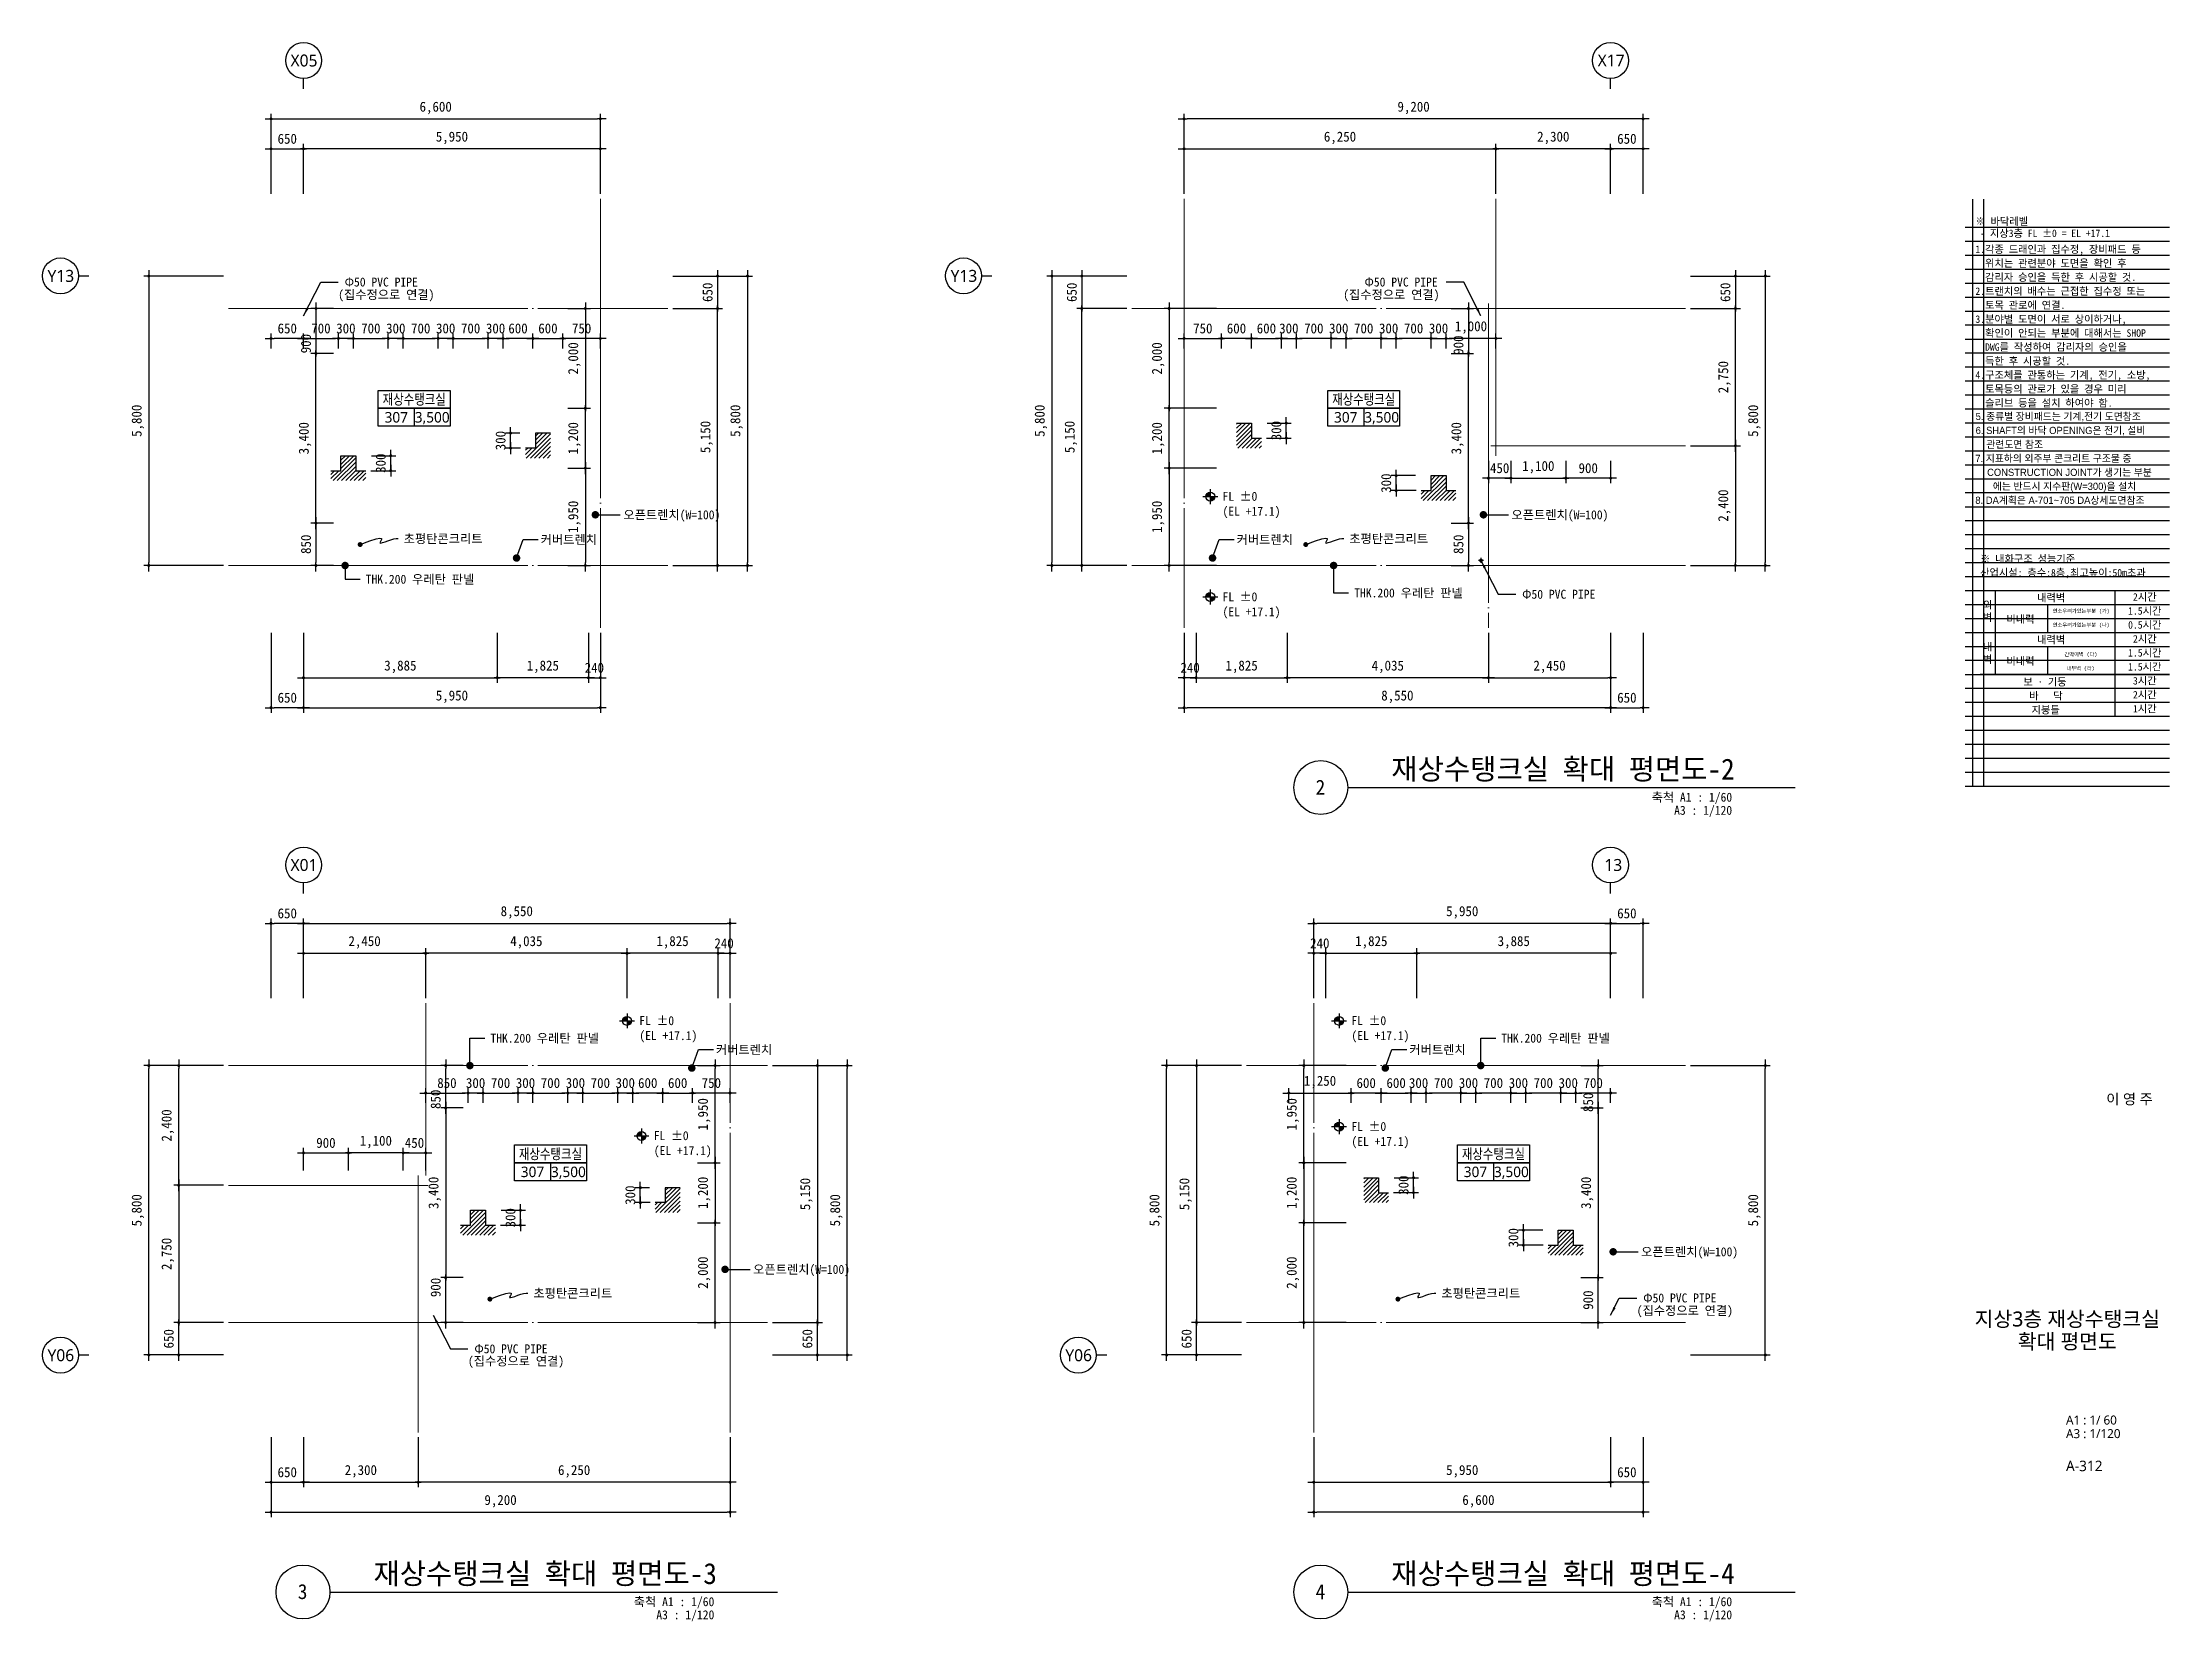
# Model space of a CAD drawing. Header units: inches. Extents: x 158004 to 351834, y 1422 to 34314.
# Drawn here: x 309204 to 351834, y 2172 to 33814 of the extents above; entities that cross this region are included whole.
import ezdxf
from ezdxf.enums import TextEntityAlignment as Align

# ---------------------------------------------------------------- set-up
doc = ezdxf.new("R2010")
doc.units = ezdxf.units.IN
doc.header["$LTSCALE"] = 2
doc.header["$MEASUREMENT"] = 0
doc.linetypes.add('CEN', pattern=[62, 60, -1, 0, -1])
doc.layers.get('0').update_dxf_attribs({"linetype": 'CONTINUOUS'})
for name, color, linetype, lineweight in [('A-AXIS-BUBL', 7, 'CONTINUOUS', 25), ('A-AXIS-LINE', 1, 'CEN', 15), ('A-BORD-TEXT', 3, 'CONTINUOUS', 25), ('A-DIMS', 7, 'CONTINUOUS', 25), ('A-MKXS-LEAD', 7, 'CONTINUOUS', 25), ('A-MKXX-NAME', 3, 'CONTINUOUS', 25), ('A-MKXX-SYMB', 7, 'CONTINUOUS', 25), ('A-XXXX-HATC', 8, 'CONTINUOUS', 18), ('A-XXXX-SYMB', 7, 'CONTINUOUS', 25), ('A-XXXX-TXT1', 3, 'CONTINUOUS', 25), ('A-XXXX-TXT2', 3, 'CONTINUOUS', 25)]:
    doc.layers.add(name, color=color, linetype=linetype, lineweight=lineweight)
doc.layers.add('A-XXXX-NPLT', color=144, linetype='CONTINUOUS', plot=False)
doc.layers.add('T', color=3, linetype='CONTINUOUS')
doc.styles.add('HY울릉도L', font='H2GTRE.TTF')
doc.styles.add('돋움체', font='')
doc.styles.add('돋음', font='')
doc.styles.add('맑은 고딕', font='malgun.ttf')
doc.styles.add('맑은고딕', font='malgun.ttf')
doc.styles.get('돋움체').set_extended_font_data('DotumChe')
doc.styles.get('돋음').set_extended_font_data('Dotum')
doc.dimstyles.new('CDIM', dxfattribs={"dimtxt": 2, "dimasz": 0.6, "dimexe": 1, "dimexo": 1, "dimgap": 1, "dimtad": 1, "dimdec": 0, "dimrnd": 0.5, "dimzin": 0, "dimdsep": 32, "dimlunit": 6, "dimtxsty": 'HY울릉도L', "dimblk1": '_CIDOT', "dimblk2": '_CIDOT', "dimsah": 1, "dimcen": 4.5, "dimclrd": 2, "dimclre": 2, "dimclrt": 7, "dimadec": 0, "dimazin": 0, "dimtfac": 1, "dimtdec": 0, "dimtix": 1, "dimtmove": 2, "dimatfit": 1, "dimldrblk": '_CIDOT', "dimfxl": 1, "dimtolj": 1, "dimtzin": 0, "dimlwd": -1, "dimarcsym": 0})

msp = doc.modelspace()

# ---------------------------------------------------------------- texts
at = {"layer": 'A-BORD-TEXT', "style": '맑은고딕'}
msp.add_text('이 영 주', height=210, dxfattribs=at).set_placement((351499.4, 12535.3), align=Align.RIGHT)
for s, p in [('지상3층 재상수탱크실', (349786.5, 8233.5)), ('확대 평면도', (349786.5, 7783.5))]:
    msp.add_text(s, height=300, dxfattribs=at).set_placement(p, align=Align.MIDDLE_CENTER)
at = {"layer": 'A-MKXX-NAME', "style": '돋움체'}
for s, p in [('※ 바닥레벨', (347944.7, 30156.8)), (' - 지상3층 FL ±0 = EL +17.1', (347944.7, 29916.8))]:
    msp.add_text(s, height=150, dxfattribs=at).set_placement(p)
at = {"layer": 'A-MKXX-NAME', "style": '맑은고딕', "width": 0.8}
for p in [(316654, 26664), (335684, 26664), (319384, 11541.7), (338284, 11541.7)]:
    msp.add_text('재상수탱크실', height=210, dxfattribs=at).set_placement(p, align=Align.MIDDLE_CENTER)
at = {"layer": 'A-MKXX-NAME', "style": '맑은고딕'}
for s, p in [('307', (316294, 26304)), ('3,500', (317014, 26304)), ('307', (335324, 26304)), ('3,500', (336044, 26304)), ('307', (319024, 11181.7)), ('3,500', (319744, 11181.7)), ('307', (337924, 11181.7)), ('3,500', (338644, 11181.7))]:
    msp.add_text(s, height=210, dxfattribs=at).set_placement(p, align=Align.MIDDLE_CENTER)
at = {"layer": 'A-XXXX-TXT1', "style": '돋움체'}
for s, p in [('재상수탱크실 확대 평면도-2', (343119.6, 18918)), ('재상수탱크실 확대 평면도-3', (322719.6, 2795.7)), ('재상수탱크실 확대 평면도-4', (343119.6, 2795.7))]:
    msp.add_text(s, height=420, dxfattribs=at).set_placement(p, align=Align.BOTTOM_RIGHT)
for s, p in [('2', (334816.6, 18890.4)), ('3', (314416.6, 2768.1)), ('4', (334816.6, 2768.1))]:
    msp.add_text(s, height=300, dxfattribs=at).set_placement(p, align=Align.MIDDLE)
for s, p in [('축척 A1 : 1/60', (343069.1, 18780.6)), ('A3 : 1/120', (343069.1, 18517.9)), ('축척 A1 : 1/60', (322669.1, 2658.3)), ('축척 A1 : 1/60', (343069.1, 2658.3)), ('A3 : 1/120', (322669.1, 2395.6)), ('A3 : 1/120', (343069.1, 2395.6))]:
    msp.add_text(s, height=180, dxfattribs=at).set_placement(p, align=Align.TOP_RIGHT)
at = {"layer": 'A-XXXX-TXT1', "style": '맑은고딕'}
for s, height, p in [('A1 : 1/ 60', 180, (349760.7, 6118.1)), ('A3 : 1/120', 180, (349760.7, 5846)), ('A-312', 210, (349760.7, 5183.9))]:
    msp.add_text(s, height=height, dxfattribs=at).set_placement(p)
at = {"layer": 'A-XXXX-TXT2', "ltscale": 0.2, "style": '맑은고딕'}
for s, p in [('X05', (314444.2, 33454.2)), ('X17', (340642.9, 33454.2)), ('Y13', (309570.7, 29137.7)), ('Y13', (327670.7, 29137.7)), ('X01', (314444.2, 17331.9)), ('13', (340686.7, 17331.9)), ('Y06', (309570.7, 7506.9)), ('Y06', (329970.7, 7506.9))]:
    msp.add_text(s, height=240, dxfattribs=at).set_placement(p, align=Align.MIDDLE_CENTER)
at = {"layer": 'A-XXXX-TXT2', "style": '돋움체'}
for s, height, p in [('1.각종 드래인과 집수정, 장비패드 등', 150, (347944.7, 29671.8)), ('  위치는 관련분야 도면을 확인 후', 150, (347944.7, 29391.8)), ('Φ50 PVC PIPE ', 180, (315259.8, 29014.8)), ('Φ50 PVC PIPE ', 180, (335700.7, 29014.7)), ('  감리자 승인을 득한 후 시공할 것.', 150, (347944.7, 29111.8)), ('(집수정으로 연결)', 180, (315129, 28762.9)), ('(집수정으로 연결)', 180, (335273.2, 28762.9)), ('2.트랜치의 배수는 근접한 집수정 또는', 150, (347944.7, 28831.8)), ('  토목 관로에 연결.', 150, (347944.7, 28551.8)), ('3.분야별 도면이 서로 상이하거나, ', 150, (347944.7, 28271.8)), ('  확인이 안되는 부분에 대해서는 SHOP', 150, (347944.7, 27991.8)), ('  DWG를 작성하여 감리자의 승인을', 150, (347944.7, 27711.8)), ('  득한 후 시공할 것.', 150, (347944.7, 27431.8)), ('4.구조체를 관통하는 기계, 전기, 소방,', 150, (347944.7, 27151.8)), ('  토목등의 관로가 있을 경우 미리', 150, (347944.7, 26871.8)), ('  슬리브 등을 설치 하여야 함.', 150, (347944.7, 26591.8)), ('FL %%P0', 180, (332853.8, 24720)), ('오픈트렌치(W=100)', 180, (320845.5, 24350.1)), ('(EL +17.1)', 180, (332853.8, 24420)), ('오픈트렌치(W=100)', 180, (338645.5, 24350.1)), ('초평탄콘크리트', 180, (316441.4, 23872)), ('커버트렌치', 180, (319187.5, 23854.2)), ('커버트렌치', 180, (333136.9, 23854.2)), ('초평탄콘크리트', 180, (335394, 23872)), ('※ 내화구조 성능기준', 150, (348039, 23468.5)), ('THK.200 우레탄 판넬', 180, (315680.6, 23058.7)), ('산업시설: 층수:8층,최고높이:50m초과', 150, (348039, 23188.5)), ('FL %%P0', 180, (332853.8, 22707.1)), ('THK.200 우레탄 판넬', 180, (335493.2, 22784)), ('Φ50 PVC PIPE ', 180, (338859.8, 22757.6)), ('(EL +17.1)', 180, (332853.8, 22407.1)), ('FL %%P0', 180, (321165.1, 14212.5)), ('FL %%P0', 180, (335437.4, 14212.5)), ('THK.200 우레탄 판넬', 180, (318180.6, 13861.1)), ('(EL +17.1)', 180, (321165.1, 13912.5)), ('커버트렌치', 180, (322699.5, 13631.9)), ('(EL +17.1)', 180, (335437.4, 13912.5)), ('커버트렌치', 180, (336599.5, 13631.9)), ('THK.200 우레탄 판넬', 180, (338441.1, 13861.1)), ('FL %%P0', 180, (321455.1, 11907.5)), ('FL %%P0', 180, (335437.4, 12092.5)), ('(EL +17.1)', 180, (321455.1, 11607.5)), ('(EL +17.1)', 180, (335437.4, 11792.5)), ('오픈트렌치(W=100)', 180, (341245.5, 9580.3)), ('오픈트렌치(W=100)', 180, (323445.5, 9227.8)), ('초평탄콘크리트', 180, (319041.4, 8749.7)), ('초평탄콘크리트', 180, (337241.4, 8749.7)), ('Φ50 PVC PIPE ', 180, (341286.9, 8654.9)), ('(집수정으로 연결)', 180, (341156.1, 8403)), ('Φ50 PVC PIPE ', 180, (317859.8, 7635.3)), ('(집수정으로 연결)', 180, (317729, 7390.6))]:
    msp.add_text(s, height=height, dxfattribs=at).set_placement(p, align=Align.MIDDLE_LEFT)
for s, height, p in [('내력벽', 150, (349462, 22688.5)), ('2시간', 150, (351339, 22703.5)), ('비내력', 150, (348847, 22258.5)), ('연소우려가있는부분 (가)', 75, (350064.6, 22423.5)), ('연소우려가없는부분 (나)', 75, (350064.6, 22143.5)), ('0.5시간', 150, (351339, 22143.5)), ('1.5시간', 150, (351339, 22423.5)), ('내력벽', 150, (349462, 21848.5)), ('2시간', 150, (351339, 21863.5)), ('비내력', 150, (348847, 21418.5)), ('간막이벽 (다)', 75, (350058.8, 21553.5)), ('내부벽 (라)', 75, (350051.6, 21273.5)), ('1.5시간', 150, (351339, 21583.5)), ('1.5시간', 150, (351339, 21303.5)), ('보 · 기둥', 150, (349338.9, 21001)), ('3시간', 150, (351339, 21023.5)), ('바   닥', 150, (349357.9, 20721)), ('지붕틀', 150, (349352.2, 20441)), ('2시간', 150, (351339, 20743.5)), ('1시간', 150, (351339, 20463.5))]:
    msp.add_text(s, height=height, dxfattribs=at).set_placement(p, align=Align.MIDDLE_CENTER)
at = {"layer": 'A-XXXX-TXT2', "char_height": 150, "attachment_point": 5, "style": '맑은 고딕'}
for s, width, insert in [('{\\fDotumChe|b0|i0|c129|p49;외\\P벽}', 996.018, (348188.7, 22410.9)), ('{\\fDotumChe|b0|i0|c129|p49;내\\P벽}', 1000, (348189, 21570.9))]:
    msp.add_mtext_dynamic_manual_height_columns(s, width=width, gutter_width=5000, heights=[0], dxfattribs=dict(at, insert=insert))
at = {"layer": 'T', "style": '돋음'}
for s, p in [('5. 종류별 장비패드는 기계,전기 도면참조', (347949, 26248.8)), ('6. SHAFT의 바닥 OPENING은 전기, 설비', (347949, 25968.8)), ('   관련도면 참조', (348005.9, 25688.8)), ('7. 지표하의 외주부 콘크리트 구조물 중 ', (347943.1, 25408.8)), ('   CONSTRUCTION JOINT가 생기는 부분', (348021.7, 25128.8)), ('8. DA계획은 A-701~705 DA상세도면참조 ', (347943.1, 24568.8)), ('에는 반드시 지수판(W=300)을 설치', (348294.3, 24848.8))]:
    msp.add_text(s, height=144, dxfattribs=at).set_placement(p)

# ---------------------------------------------------------------- blocks, each defined once
blk = doc.blocks.new('NOTE')
at = {"layer": 'A-XXXX-NPLT'}
for p, q in [((1010660, 179733), (1010660, 175813)), ((1010734, 175813), (1010734, 179733)), ((1010610, 179546), (1011975, 179546)), ((1010610, 179453), (1011975, 179453)), ((1010610, 179359), (1011975, 179359)), ((1010610, 179266), (1011975, 179266)), ((1010610, 179173), (1011975, 179173)), ((1010610, 179079), (1011975, 179079)), ((1010610, 178986), (1011975, 178986)), ((1010610, 178893), (1011975, 178893)), ((1010610, 178799), (1011975, 178799)), ((1010610, 178706), (1011975, 178706)), ((1010610, 178613), (1011975, 178613)), ((1010610, 178519), (1011975, 178519)), ((1010610, 178426), (1011975, 178426)), ((1010610, 178333), (1011975, 178333)), ((1010610, 178239), (1011975, 178239)), ((1010610, 178146), (1011975, 178146)), ((1010610, 178053), (1011975, 178053)), ((1010610, 177959), (1011975, 177959)), ((1010610, 177866), (1011975, 177866)), ((1010610, 177773), (1011975, 177773)), ((1010610, 177679), (1011975, 177679)), ((1010610, 177586), (1011975, 177586)), ((1010610, 177493), (1011975, 177493)), ((1010610, 177399), (1011975, 177399)), ((1010610, 177306), (1011975, 177306)), ((1010610, 177213), (1011975, 177213)), ((1010610, 177119), (1011975, 177119)), ((1010610, 177026), (1011975, 177026)), ((1010610, 176933), (1011975, 176933)), ((1010610, 176839), (1011975, 176839)), ((1010610, 176746), (1011975, 176746)), ((1010610, 176653), (1011975, 176653)), ((1010610, 176559), (1011975, 176559)), ((1010610, 176466), (1011975, 176466)), ((1010610, 176373), (1011975, 176373)), ((1010610, 176279), (1011975, 176279)), ((1010610, 176186), (1011975, 176186)), ((1010610, 176093), (1011975, 176093)), ((1010610, 175999), (1011975, 175999)), ((1010610, 175906), (1011975, 175906)), ((1010610, 175813), (1011975, 175813))]:
    blk.add_line(p, q, dxfattribs=at)
blk = doc.blocks.new('_CIDOT')
at = {"color": 0, "linetype": 'ByBlock'}
blk.add_line((2, 0), (-1, 0), dxfattribs=at)
at = {"color": 0, "linetype": 'ByBlock', "const_width": 0.5}
blk.add_lwpolyline([(-0.25, 0, 1), (0.25, 0, 1)], format="xyb", close=True, dxfattribs=at)
blk = doc.blocks.new('*D281')
at = {"layer": 'A-DIMS', "lineweight": -2, "transparency": 16777216}
for p, q in [((313784, 30784), (313784, 32384)), ((320384, 30784), (320384, 32384))]:
    blk.add_line(p, q, dxfattribs=at)
at = {"layer": 'A-DIMS', "transparency": 16777216}
blk.add_line((313844, 32284), (320324, 32284), dxfattribs=at)
at = {"layer": 'A-DIMS', "transparency": 16777216, "xscale": 60, "yscale": 60, "zscale": 60, "rotation": 180}
blk.add_blockref('_CIDOT', (313784, 32284), dxfattribs=at)
at = {"layer": 'A-DIMS', "transparency": 16777216, "xscale": 60, "yscale": 60, "zscale": 60}
blk.add_blockref('_CIDOT', (320384, 32284), dxfattribs=at)
at = {"layer": 'A-DIMS', "color": 3, "transparency": 16777216, "insert": (317084, 32503), "char_height": 200, "attachment_point": 5, "style": '돋움체'}
blk.add_mtext('\\A1;6,600', dxfattribs=at)
blk = doc.blocks.new('*D282')
at = {"layer": 'A-DIMS', "lineweight": -2, "transparency": 16777216}
for p, q in [((314434, 30784), (314434, 31784)), ((320384, 30784), (320384, 31784))]:
    blk.add_line(p, q, dxfattribs=at)
at = {"layer": 'A-DIMS', "transparency": 16777216}
blk.add_line((320324, 31684), (314494, 31684), dxfattribs=at)
at = {"layer": 'A-DIMS', "transparency": 16777216, "xscale": 60, "yscale": 60, "zscale": 60, "rotation": 180}
blk.add_blockref('_CIDOT', (314434, 31684), dxfattribs=at)
at = {"layer": 'A-DIMS', "transparency": 16777216, "xscale": 60, "yscale": 60, "zscale": 60}
blk.add_blockref('_CIDOT', (320384, 31684), dxfattribs=at)
at = {"layer": 'A-DIMS', "color": 3, "transparency": 16777216, "insert": (317409, 31903), "char_height": 200, "attachment_point": 5, "style": '돋움체'}
blk.add_mtext('\\A1;5,950', dxfattribs=at)
blk = doc.blocks.new('*D283')
at = {"layer": 'A-DIMS', "lineweight": -2, "transparency": 16777216}
for p, q in [((313784, 30784), (313784, 31784)), ((314434, 30784), (314434, 31784))]:
    blk.add_line(p, q, dxfattribs=at)
at = {"layer": 'A-DIMS', "transparency": 16777216}
blk.add_line((313844, 31684), (314374, 31684), dxfattribs=at)
at = {"layer": 'A-DIMS', "transparency": 16777216, "xscale": 60, "yscale": 60, "zscale": 60, "rotation": 180}
blk.add_blockref('_CIDOT', (313784, 31684), dxfattribs=at)
at = {"layer": 'A-DIMS', "transparency": 16777216, "xscale": 60, "yscale": 60, "zscale": 60}
blk.add_blockref('_CIDOT', (314434, 31684), dxfattribs=at)
at = {"layer": 'A-DIMS', "color": 3, "transparency": 16777216, "insert": (314109, 31884), "char_height": 200, "attachment_point": 5, "style": '돋움체'}
blk.add_mtext('\\A1;650', dxfattribs=at)
blk = doc.blocks.new('*D284')
at = {"layer": 'A-DIMS', "lineweight": -2, "transparency": 16777216}
for p, q in [((312834, 29134), (311234, 29134)), ((312834, 23334), (311234, 23334))]:
    blk.add_line(p, q, dxfattribs=at)
at = {"layer": 'A-DIMS', "transparency": 16777216}
blk.add_line((311334, 29074), (311334, 23394), dxfattribs=at)
at = {"layer": 'A-DIMS', "transparency": 16777216, "xscale": 60, "yscale": 60, "zscale": 60}
for p, rotation in [((311334, 29134), 90), ((311334, 23334), 270)]:
    blk.add_blockref('_CIDOT', p, dxfattribs=dict(at, rotation=rotation))
at = {"layer": 'A-DIMS', "color": 3, "transparency": 16777216, "insert": (311115, 26234), "char_height": 200, "attachment_point": 5, "rotation": 90, "style": '돋움체'}
blk.add_mtext('\\A1;5,800', dxfattribs=at)
blk = doc.blocks.new('*D285')
at = {"layer": 'A-DIMS', "lineweight": -2, "transparency": 16777216}
for p, q in [((314434, 21984), (314434, 20984)), ((318319, 21984), (318319, 20984))]:
    blk.add_line(p, q, dxfattribs=at)
at = {"layer": 'A-DIMS', "transparency": 16777216}
blk.add_line((314494, 21084), (318259, 21084), dxfattribs=at)
at = {"layer": 'A-DIMS', "transparency": 16777216, "xscale": 60, "yscale": 60, "zscale": 60, "rotation": 180}
blk.add_blockref('_CIDOT', (314434, 21084), dxfattribs=at)
at = {"layer": 'A-DIMS', "transparency": 16777216, "xscale": 60, "yscale": 60, "zscale": 60}
blk.add_blockref('_CIDOT', (318319, 21084), dxfattribs=at)
at = {"layer": 'A-DIMS', "color": 3, "transparency": 16777216, "insert": (316376, 21303), "char_height": 200, "attachment_point": 5, "style": '돋움체'}
blk.add_mtext('\\A1;3,885', dxfattribs=at)
blk = doc.blocks.new('*D286')
at = {"layer": 'A-DIMS', "lineweight": -2, "transparency": 16777216}
for p, q in [((318319, 21984), (318319, 20984)), ((320144, 21984), (320144, 20984))]:
    blk.add_line(p, q, dxfattribs=at)
at = {"layer": 'A-DIMS', "transparency": 16777216}
blk.add_line((320084, 21084), (318379, 21084), dxfattribs=at)
at = {"layer": 'A-DIMS', "transparency": 16777216, "xscale": 60, "yscale": 60, "zscale": 60, "rotation": 180}
blk.add_blockref('_CIDOT', (318319, 21084), dxfattribs=at)
at = {"layer": 'A-DIMS', "transparency": 16777216, "xscale": 60, "yscale": 60, "zscale": 60}
blk.add_blockref('_CIDOT', (320144, 21084), dxfattribs=at)
at = {"layer": 'A-DIMS', "color": 3, "transparency": 16777216, "insert": (319231, 21303), "char_height": 200, "attachment_point": 5, "style": '돋움체'}
blk.add_mtext('\\A1;1,825', dxfattribs=at)
blk = doc.blocks.new('*D287')
at = {"layer": 'A-DIMS', "lineweight": -2, "transparency": 16777216}
for p, q in [((320144, 21984), (320144, 20984)), ((320384, 21984), (320384, 20984))]:
    blk.add_line(p, q, dxfattribs=at)
at = {"layer": 'A-DIMS', "transparency": 16777216}
for p, q in [((320084, 21084), (320024, 21084)), ((320144, 21084), (320384, 21084)), ((320444, 21084), (320504, 21084))]:
    blk.add_line(p, q, dxfattribs=at)
at = {"layer": 'A-DIMS', "transparency": 16777216, "xscale": 60, "yscale": 60, "zscale": 60}
blk.add_blockref('_CIDOT', (320144, 21084), dxfattribs=at)
at = {"layer": 'A-DIMS', "transparency": 16777216, "xscale": 60, "yscale": 60, "zscale": 60, "rotation": 180}
blk.add_blockref('_CIDOT', (320384, 21084), dxfattribs=at)
at = {"layer": 'A-DIMS', "color": 3, "transparency": 16777216, "insert": (320264, 21284), "char_height": 200, "attachment_point": 5, "style": '돋움체'}
blk.add_mtext('\\A1;240', dxfattribs=at)
blk = doc.blocks.new('*D288')
at = {"layer": 'A-DIMS', "lineweight": -2, "transparency": 16777216}
for p, q in [((321834, 29134), (323434, 29134)), ((321834, 23334), (323434, 23334))]:
    blk.add_line(p, q, dxfattribs=at)
at = {"layer": 'A-DIMS', "transparency": 16777216}
blk.add_line((323334, 29074), (323334, 23394), dxfattribs=at)
at = {"layer": 'A-DIMS', "transparency": 16777216, "xscale": 60, "yscale": 60, "zscale": 60}
for p, rotation in [((323334, 29134), 90), ((323334, 23334), 270)]:
    blk.add_blockref('_CIDOT', p, dxfattribs=dict(at, rotation=rotation))
at = {"layer": 'A-DIMS', "color": 3, "transparency": 16777216, "insert": (323115, 26234), "char_height": 200, "attachment_point": 5, "rotation": 90, "style": '돋움체'}
blk.add_mtext('\\A1;5,800', dxfattribs=at)
blk = doc.blocks.new('*D289')
at = {"layer": 'A-DIMS', "lineweight": -2, "transparency": 16777216}
for p, q in [((321834, 28484), (322834, 28484)), ((321834, 23334), (322834, 23334))]:
    blk.add_line(p, q, dxfattribs=at)
at = {"layer": 'A-DIMS', "transparency": 16777216}
blk.add_line((322734, 23394), (322734, 28424), dxfattribs=at)
at = {"layer": 'A-DIMS', "transparency": 16777216, "xscale": 60, "yscale": 60, "zscale": 60}
for p, rotation in [((322734, 28484), 90), ((322734, 23334), 270)]:
    blk.add_blockref('_CIDOT', p, dxfattribs=dict(at, rotation=rotation))
at = {"layer": 'A-DIMS', "color": 3, "transparency": 16777216, "insert": (322515, 25909), "char_height": 200, "attachment_point": 5, "rotation": 90, "style": '돋움체'}
blk.add_mtext('\\A1;5,150', dxfattribs=at)
blk = doc.blocks.new('*D290')
at = {"layer": 'A-DIMS', "lineweight": -2, "transparency": 16777216}
for p, q in [((321834, 29134), (322834, 29134)), ((321834, 28484), (322834, 28484))]:
    blk.add_line(p, q, dxfattribs=at)
at = {"layer": 'A-DIMS', "transparency": 16777216}
blk.add_line((322734, 29074), (322734, 28544), dxfattribs=at)
at = {"layer": 'A-DIMS', "transparency": 16777216, "xscale": 60, "yscale": 60, "zscale": 60}
for p, rotation in [((322734, 29134), 90), ((322734, 28484), 270)]:
    blk.add_blockref('_CIDOT', p, dxfattribs=dict(at, rotation=rotation))
at = {"layer": 'A-DIMS', "color": 3, "transparency": 16777216, "insert": (322534, 28809), "char_height": 200, "attachment_point": 5, "rotation": 90, "style": '돋움체'}
blk.add_mtext('\\A1;650', dxfattribs=at)
blk = doc.blocks.new('*D291')
at = {"layer": 'A-DIMS', "transparency": 16777216}
for p, q in [((315074, 27884), (315014, 27884)), ((315434, 27884), (315134, 27884)), ((315494, 27884), (315554, 27884))]:
    blk.add_line(p, q, dxfattribs=at)
at = {"layer": 'A-DIMS', "lineweight": -2, "transparency": 16777216}
for p, q in [((315134, 27684), (315134, 27984)), ((315434, 27684), (315434, 27984))]:
    blk.add_line(p, q, dxfattribs=at)
at = {"layer": 'A-DIMS', "transparency": 16777216, "xscale": 60, "yscale": 60, "zscale": 60}
blk.add_blockref('_CIDOT', (315134, 27884), dxfattribs=at)
at = {"layer": 'A-DIMS', "transparency": 16777216, "xscale": 60, "yscale": 60, "zscale": 60, "rotation": 180}
blk.add_blockref('_CIDOT', (315434, 27884), dxfattribs=at)
at = {"layer": 'A-DIMS', "color": 3, "transparency": 16777216, "insert": (315284, 28084), "char_height": 200, "attachment_point": 5, "style": '돋움체'}
blk.add_mtext('\\A1;300', dxfattribs=at)
blk = doc.blocks.new('*D292')
at = {"layer": 'A-DIMS', "lineweight": -2, "transparency": 16777216}
for p, q in [((315434, 27684), (315434, 27984)), ((316134, 27684), (316134, 27984))]:
    blk.add_line(p, q, dxfattribs=at)
at = {"layer": 'A-DIMS', "transparency": 16777216}
blk.add_line((315494, 27884), (316074, 27884), dxfattribs=at)
at = {"layer": 'A-DIMS', "transparency": 16777216, "xscale": 60, "yscale": 60, "zscale": 60, "rotation": 180}
blk.add_blockref('_CIDOT', (315434, 27884), dxfattribs=at)
at = {"layer": 'A-DIMS', "transparency": 16777216, "xscale": 60, "yscale": 60, "zscale": 60}
blk.add_blockref('_CIDOT', (316134, 27884), dxfattribs=at)
at = {"layer": 'A-DIMS', "color": 3, "transparency": 16777216, "insert": (315784, 28084), "char_height": 200, "attachment_point": 5, "style": '돋움체'}
blk.add_mtext('\\A1;700', dxfattribs=at)
blk = doc.blocks.new('*D293')
at = {"layer": 'A-DIMS', "transparency": 16777216}
for p, q in [((316074, 27884), (316014, 27884)), ((316434, 27884), (316134, 27884)), ((316494, 27884), (316554, 27884))]:
    blk.add_line(p, q, dxfattribs=at)
at = {"layer": 'A-DIMS', "lineweight": -2, "transparency": 16777216}
for p, q in [((316134, 27684), (316134, 27984)), ((316434, 27684), (316434, 27984))]:
    blk.add_line(p, q, dxfattribs=at)
at = {"layer": 'A-DIMS', "transparency": 16777216, "xscale": 60, "yscale": 60, "zscale": 60}
blk.add_blockref('_CIDOT', (316134, 27884), dxfattribs=at)
at = {"layer": 'A-DIMS', "transparency": 16777216, "xscale": 60, "yscale": 60, "zscale": 60, "rotation": 180}
blk.add_blockref('_CIDOT', (316434, 27884), dxfattribs=at)
at = {"layer": 'A-DIMS', "color": 3, "transparency": 16777216, "insert": (316284, 28084), "char_height": 200, "attachment_point": 5, "style": '돋움체'}
blk.add_mtext('\\A1;300', dxfattribs=at)
blk = doc.blocks.new('*D294')
at = {"layer": 'A-DIMS', "lineweight": -2, "transparency": 16777216}
for p, q in [((316434, 27684), (316434, 27984)), ((317134, 27684), (317134, 27984))]:
    blk.add_line(p, q, dxfattribs=at)
at = {"layer": 'A-DIMS', "transparency": 16777216}
blk.add_line((316494, 27884), (317074, 27884), dxfattribs=at)
at = {"layer": 'A-DIMS', "transparency": 16777216, "xscale": 60, "yscale": 60, "zscale": 60, "rotation": 180}
blk.add_blockref('_CIDOT', (316434, 27884), dxfattribs=at)
at = {"layer": 'A-DIMS', "transparency": 16777216, "xscale": 60, "yscale": 60, "zscale": 60}
blk.add_blockref('_CIDOT', (317134, 27884), dxfattribs=at)
at = {"layer": 'A-DIMS', "color": 3, "transparency": 16777216, "insert": (316784, 28084), "char_height": 200, "attachment_point": 5, "style": '돋움체'}
blk.add_mtext('\\A1;700', dxfattribs=at)
blk = doc.blocks.new('*D295')
at = {"layer": 'A-DIMS', "transparency": 16777216}
for p, q in [((317074, 27884), (317014, 27884)), ((317434, 27884), (317134, 27884)), ((317494, 27884), (317554, 27884))]:
    blk.add_line(p, q, dxfattribs=at)
at = {"layer": 'A-DIMS', "lineweight": -2, "transparency": 16777216}
for p, q in [((317134, 27684), (317134, 27984)), ((317434, 27684), (317434, 27984))]:
    blk.add_line(p, q, dxfattribs=at)
at = {"layer": 'A-DIMS', "transparency": 16777216, "xscale": 60, "yscale": 60, "zscale": 60}
blk.add_blockref('_CIDOT', (317134, 27884), dxfattribs=at)
at = {"layer": 'A-DIMS', "transparency": 16777216, "xscale": 60, "yscale": 60, "zscale": 60, "rotation": 180}
blk.add_blockref('_CIDOT', (317434, 27884), dxfattribs=at)
at = {"layer": 'A-DIMS', "color": 3, "transparency": 16777216, "insert": (317284, 28084), "char_height": 200, "attachment_point": 5, "style": '돋움체'}
blk.add_mtext('\\A1;300', dxfattribs=at)
blk = doc.blocks.new('*D296')
at = {"layer": 'A-DIMS', "lineweight": -2, "transparency": 16777216}
for p, q in [((317434, 27684), (317434, 27984)), ((318134, 27684), (318134, 27984))]:
    blk.add_line(p, q, dxfattribs=at)
at = {"layer": 'A-DIMS', "transparency": 16777216}
blk.add_line((317494, 27884), (318074, 27884), dxfattribs=at)
at = {"layer": 'A-DIMS', "transparency": 16777216, "xscale": 60, "yscale": 60, "zscale": 60, "rotation": 180}
blk.add_blockref('_CIDOT', (317434, 27884), dxfattribs=at)
at = {"layer": 'A-DIMS', "transparency": 16777216, "xscale": 60, "yscale": 60, "zscale": 60}
blk.add_blockref('_CIDOT', (318134, 27884), dxfattribs=at)
at = {"layer": 'A-DIMS', "color": 3, "transparency": 16777216, "insert": (317784, 28084), "char_height": 200, "attachment_point": 5, "style": '돋움체'}
blk.add_mtext('\\A1;700', dxfattribs=at)
blk = doc.blocks.new('*D297')
at = {"layer": 'A-DIMS', "transparency": 16777216}
for p, q in [((318074, 27884), (318014, 27884)), ((318434, 27884), (318134, 27884)), ((318494, 27884), (318554, 27884))]:
    blk.add_line(p, q, dxfattribs=at)
at = {"layer": 'A-DIMS', "lineweight": -2, "transparency": 16777216}
for p, q in [((318134, 27684), (318134, 27984)), ((318434, 27684), (318434, 27984))]:
    blk.add_line(p, q, dxfattribs=at)
at = {"layer": 'A-DIMS', "transparency": 16777216, "xscale": 60, "yscale": 60, "zscale": 60}
blk.add_blockref('_CIDOT', (318134, 27884), dxfattribs=at)
at = {"layer": 'A-DIMS', "transparency": 16777216, "xscale": 60, "yscale": 60, "zscale": 60, "rotation": 180}
blk.add_blockref('_CIDOT', (318434, 27884), dxfattribs=at)
at = {"layer": 'A-DIMS', "color": 3, "transparency": 16777216, "insert": (318284, 28084), "char_height": 200, "attachment_point": 5, "style": '돋움체'}
blk.add_mtext('\\A1;300', dxfattribs=at)
blk = doc.blocks.new('*D298')
at = {"layer": 'A-DIMS', "lineweight": -2, "transparency": 16777216}
for p, q in [((319034, 27684), (319034, 27984)), ((319634, 27684), (319634, 27984))]:
    blk.add_line(p, q, dxfattribs=at)
at = {"layer": 'A-DIMS', "transparency": 16777216}
blk.add_line((319094, 27884), (319574, 27884), dxfattribs=at)
at = {"layer": 'A-DIMS', "transparency": 16777216, "xscale": 60, "yscale": 60, "zscale": 60, "rotation": 180}
blk.add_blockref('_CIDOT', (319034, 27884), dxfattribs=at)
at = {"layer": 'A-DIMS', "transparency": 16777216, "xscale": 60, "yscale": 60, "zscale": 60}
blk.add_blockref('_CIDOT', (319634, 27884), dxfattribs=at)
at = {"layer": 'A-DIMS', "color": 3, "transparency": 16777216, "insert": (319334, 28084), "char_height": 200, "attachment_point": 5, "style": '돋움체'}
blk.add_mtext('\\A1;600', dxfattribs=at)
blk = doc.blocks.new('*D299')
at = {"layer": 'A-DIMS', "lineweight": -2, "transparency": 16777216}
for p, q in [((314434, 27684), (314434, 27984)), ((315134, 27684), (315134, 27984))]:
    blk.add_line(p, q, dxfattribs=at)
at = {"layer": 'A-DIMS', "transparency": 16777216}
blk.add_line((314494, 27884), (315074, 27884), dxfattribs=at)
at = {"layer": 'A-DIMS', "transparency": 16777216, "xscale": 60, "yscale": 60, "zscale": 60, "rotation": 180}
blk.add_blockref('_CIDOT', (314434, 27884), dxfattribs=at)
at = {"layer": 'A-DIMS', "transparency": 16777216, "xscale": 60, "yscale": 60, "zscale": 60}
blk.add_blockref('_CIDOT', (315134, 27884), dxfattribs=at)
at = {"layer": 'A-DIMS', "color": 3, "transparency": 16777216, "insert": (314784, 28084), "char_height": 200, "attachment_point": 5, "style": '돋움체'}
blk.add_mtext('\\A1;700', dxfattribs=at)
blk = doc.blocks.new('*D300')
at = {"layer": 'A-DIMS', "lineweight": -2, "transparency": 16777216}
for p, q in [((318434, 27684), (318434, 27984)), ((319034, 27684), (319034, 27984))]:
    blk.add_line(p, q, dxfattribs=at)
at = {"layer": 'A-DIMS', "transparency": 16777216}
blk.add_line((318974, 27884), (318494, 27884), dxfattribs=at)
at = {"layer": 'A-DIMS', "transparency": 16777216, "xscale": 60, "yscale": 60, "zscale": 60, "rotation": 180}
blk.add_blockref('_CIDOT', (318434, 27884), dxfattribs=at)
at = {"layer": 'A-DIMS', "transparency": 16777216, "xscale": 60, "yscale": 60, "zscale": 60}
blk.add_blockref('_CIDOT', (319034, 27884), dxfattribs=at)
at = {"layer": 'A-DIMS', "color": 3, "transparency": 16777216, "insert": (318734, 28084), "char_height": 200, "attachment_point": 5, "style": '돋움체'}
blk.add_mtext('\\A1;600', dxfattribs=at)
blk = doc.blocks.new('*D301')
at = {"layer": 'A-DIMS', "lineweight": -2, "transparency": 16777216}
for p, q in [((319634, 27684), (319634, 27984)), ((320384, 27684), (320384, 27984))]:
    blk.add_line(p, q, dxfattribs=at)
at = {"layer": 'A-DIMS', "transparency": 16777216}
blk.add_line((320324, 27884), (319694, 27884), dxfattribs=at)
at = {"layer": 'A-DIMS', "transparency": 16777216, "xscale": 60, "yscale": 60, "zscale": 60, "rotation": 180}
blk.add_blockref('_CIDOT', (319634, 27884), dxfattribs=at)
at = {"layer": 'A-DIMS', "transparency": 16777216, "xscale": 60, "yscale": 60, "zscale": 60}
blk.add_blockref('_CIDOT', (320384, 27884), dxfattribs=at)
at = {"layer": 'A-DIMS', "color": 3, "transparency": 16777216, "insert": (320009, 28084), "char_height": 200, "attachment_point": 5, "style": '돋움체'}
blk.add_mtext('\\A1;750', dxfattribs=at)
blk = doc.blocks.new('*D302')
at = {"layer": 'A-DIMS', "lineweight": -2, "transparency": 16777216}
for p, q in [((319734, 26484), (320184, 26484)), ((319734, 25284), (320184, 25284))]:
    blk.add_line(p, q, dxfattribs=at)
at = {"layer": 'A-DIMS', "transparency": 16777216}
blk.add_line((320084, 25344), (320084, 26424), dxfattribs=at)
at = {"layer": 'A-DIMS', "transparency": 16777216, "xscale": 60, "yscale": 60, "zscale": 60}
for p, rotation in [((320084, 26484), 90), ((320084, 25284), 270)]:
    blk.add_blockref('_CIDOT', p, dxfattribs=dict(at, rotation=rotation))
at = {"layer": 'A-DIMS', "color": 3, "transparency": 16777216, "insert": (319865, 25884), "char_height": 200, "attachment_point": 5, "rotation": 90, "style": '돋움체'}
blk.add_mtext('\\A1;1,200', dxfattribs=at)
blk = doc.blocks.new('*D303')
at = {"layer": 'A-DIMS', "lineweight": -2, "transparency": 16777216}
for p, q in [((319734, 28484), (320184, 28484)), ((319734, 26484), (320184, 26484))]:
    blk.add_line(p, q, dxfattribs=at)
at = {"layer": 'A-DIMS', "transparency": 16777216}
blk.add_line((320084, 28424), (320084, 26544), dxfattribs=at)
at = {"layer": 'A-DIMS', "transparency": 16777216, "xscale": 60, "yscale": 60, "zscale": 60}
for p, rotation in [((320084, 28484), 90), ((320084, 26484), 270)]:
    blk.add_blockref('_CIDOT', p, dxfattribs=dict(at, rotation=rotation))
at = {"layer": 'A-DIMS', "color": 3, "transparency": 16777216, "insert": (319865, 27484), "char_height": 200, "attachment_point": 5, "rotation": 90, "style": '돋움체'}
blk.add_mtext('\\A1;2,000', dxfattribs=at)
blk = doc.blocks.new('*D304')
at = {"layer": 'A-DIMS', "lineweight": -2, "transparency": 16777216}
for p, q in [((319734, 25284), (320184, 25284)), ((319734, 23334), (320184, 23334))]:
    blk.add_line(p, q, dxfattribs=at)
at = {"layer": 'A-DIMS', "transparency": 16777216}
blk.add_line((320084, 25224), (320084, 23394), dxfattribs=at)
at = {"layer": 'A-DIMS', "transparency": 16777216, "xscale": 60, "yscale": 60, "zscale": 60}
for p, rotation in [((320084, 25284), 90), ((320084, 23334), 270)]:
    blk.add_blockref('_CIDOT', p, dxfattribs=dict(at, rotation=rotation))
at = {"layer": 'A-DIMS', "color": 3, "transparency": 16777216, "insert": (319865, 24309), "char_height": 200, "attachment_point": 5, "rotation": 90, "style": '돋움체'}
blk.add_mtext('\\A1;1,950', dxfattribs=at)
blk = doc.blocks.new('*D305')
at = {"layer": 'A-DIMS', "lineweight": -2, "transparency": 16777216}
for p, q in [((315034, 27584), (314584, 27584)), ((315034, 24184), (314584, 24184))]:
    blk.add_line(p, q, dxfattribs=at)
at = {"layer": 'A-DIMS', "transparency": 16777216}
blk.add_line((314684, 24244), (314684, 27524), dxfattribs=at)
at = {"layer": 'A-DIMS', "transparency": 16777216, "xscale": 60, "yscale": 60, "zscale": 60}
for p, rotation in [((314684, 27584), 90), ((314684, 24184), 270)]:
    blk.add_blockref('_CIDOT', p, dxfattribs=dict(at, rotation=rotation))
at = {"layer": 'A-DIMS', "color": 3, "transparency": 16777216, "insert": (314465, 25884), "char_height": 200, "attachment_point": 5, "rotation": 90, "style": '돋움체'}
blk.add_mtext('\\A1;3,400', dxfattribs=at)
blk = doc.blocks.new('*D306')
at = {"layer": 'A-DIMS', "lineweight": -2, "transparency": 16777216}
for p, q in [((315034, 28484), (314584, 28484)), ((315034, 27584), (314584, 27584))]:
    blk.add_line(p, q, dxfattribs=at)
at = {"layer": 'A-DIMS', "transparency": 16777216}
blk.add_line((314684, 28424), (314684, 27644), dxfattribs=at)
at = {"layer": 'A-DIMS', "transparency": 16777216, "xscale": 60, "yscale": 60, "zscale": 60}
for p, rotation in [((314684, 28484), 90), ((314684, 27584), 270)]:
    blk.add_blockref('_CIDOT', p, dxfattribs=dict(at, rotation=rotation))
at = {"layer": 'A-DIMS', "color": 3, "transparency": 16777216, "insert": (314484, 27780), "char_height": 200, "attachment_point": 5, "rotation": 90, "style": '돋움체'}
blk.add_mtext('\\A1;900', dxfattribs=at)
blk = doc.blocks.new('*D307')
at = {"layer": 'A-DIMS', "lineweight": -2, "transparency": 16777216}
for p, q in [((315034, 24184), (314584, 24184)), ((315034, 23334), (314584, 23334))]:
    blk.add_line(p, q, dxfattribs=at)
at = {"layer": 'A-DIMS', "transparency": 16777216}
blk.add_line((314684, 24124), (314684, 23394), dxfattribs=at)
at = {"layer": 'A-DIMS', "transparency": 16777216, "xscale": 60, "yscale": 60, "zscale": 60}
for p, rotation in [((314684, 24184), 90), ((314684, 23334), 270)]:
    blk.add_blockref('_CIDOT', p, dxfattribs=dict(at, rotation=rotation))
at = {"layer": 'A-DIMS', "color": 3, "transparency": 16777216, "insert": (314484, 23759), "char_height": 200, "attachment_point": 5, "rotation": 90, "style": '돋움체'}
blk.add_mtext('\\A1;850', dxfattribs=at)
blk = doc.blocks.new('*D308')
at = {"layer": 'A-DIMS', "lineweight": -2, "transparency": 16777216}
for p, q in [((314434, 21984), (314434, 20384)), ((320384, 21984), (320384, 20384))]:
    blk.add_line(p, q, dxfattribs=at)
at = {"layer": 'A-DIMS', "transparency": 16777216}
blk.add_line((314494, 20484), (320324, 20484), dxfattribs=at)
at = {"layer": 'A-DIMS', "transparency": 16777216, "xscale": 60, "yscale": 60, "zscale": 60, "rotation": 180}
blk.add_blockref('_CIDOT', (314434, 20484), dxfattribs=at)
at = {"layer": 'A-DIMS', "transparency": 16777216, "xscale": 60, "yscale": 60, "zscale": 60}
blk.add_blockref('_CIDOT', (320384, 20484), dxfattribs=at)
at = {"layer": 'A-DIMS', "color": 3, "transparency": 16777216, "insert": (317409, 20703), "char_height": 200, "attachment_point": 5, "style": '돋움체'}
blk.add_mtext('\\A1;5,950', dxfattribs=at)
blk = doc.blocks.new('*D309')
at = {"layer": 'A-DIMS', "lineweight": -2, "transparency": 16777216}
for p, q in [((313784, 21984), (313784, 20384)), ((314434, 21984), (314434, 20384))]:
    blk.add_line(p, q, dxfattribs=at)
at = {"layer": 'A-DIMS', "transparency": 16777216}
blk.add_line((314374, 20484), (313844, 20484), dxfattribs=at)
at = {"layer": 'A-DIMS', "transparency": 16777216, "xscale": 60, "yscale": 60, "zscale": 60, "rotation": 180}
blk.add_blockref('_CIDOT', (313784, 20484), dxfattribs=at)
at = {"layer": 'A-DIMS', "transparency": 16777216, "xscale": 60, "yscale": 60, "zscale": 60}
blk.add_blockref('_CIDOT', (314434, 20484), dxfattribs=at)
at = {"layer": 'A-DIMS', "color": 3, "transparency": 16777216, "insert": (314109, 20684), "char_height": 200, "attachment_point": 5, "style": '돋움체'}
blk.add_mtext('\\A1;650', dxfattribs=at)
blk = doc.blocks.new('*D310')
at = {"layer": 'A-DIMS', "lineweight": -2, "transparency": 16777216}
for p, q in [((313784, 5862), (313784, 4262)), ((322984, 5862), (322984, 4262))]:
    blk.add_line(p, q, dxfattribs=at)
at = {"layer": 'A-DIMS', "transparency": 16777216}
blk.add_line((313844, 4362), (322924, 4362), dxfattribs=at)
at = {"layer": 'A-DIMS', "transparency": 16777216, "xscale": 60, "yscale": 60, "zscale": 60, "rotation": 180}
blk.add_blockref('_CIDOT', (313784, 4362), dxfattribs=at)
at = {"layer": 'A-DIMS', "transparency": 16777216, "xscale": 60, "yscale": 60, "zscale": 60}
blk.add_blockref('_CIDOT', (322984, 4362), dxfattribs=at)
at = {"layer": 'A-DIMS', "color": 3, "transparency": 16777216, "insert": (318384, 4581), "char_height": 200, "attachment_point": 5, "style": '돋움체'}
blk.add_mtext('\\A1;9,200', dxfattribs=at)
blk = doc.blocks.new('*D311')
at = {"layer": 'A-DIMS', "lineweight": -2, "transparency": 16777216}
for p, q in [((316734, 5862), (316734, 4862)), ((322984, 5862), (322984, 4862))]:
    blk.add_line(p, q, dxfattribs=at)
at = {"layer": 'A-DIMS', "transparency": 16777216}
blk.add_line((322924, 4962), (316794, 4962), dxfattribs=at)
at = {"layer": 'A-DIMS', "transparency": 16777216, "xscale": 60, "yscale": 60, "zscale": 60, "rotation": 180}
blk.add_blockref('_CIDOT', (316734, 4962), dxfattribs=at)
at = {"layer": 'A-DIMS', "transparency": 16777216, "xscale": 60, "yscale": 60, "zscale": 60}
blk.add_blockref('_CIDOT', (322984, 4962), dxfattribs=at)
at = {"layer": 'A-DIMS', "color": 3, "transparency": 16777216, "insert": (319859, 5181), "char_height": 200, "attachment_point": 5, "style": '돋움체'}
blk.add_mtext('\\A1;6,250', dxfattribs=at)
blk = doc.blocks.new('*D312')
at = {"layer": 'A-DIMS', "lineweight": -2, "transparency": 16777216}
for p, q in [((313784, 5862), (313784, 4862)), ((314434, 5862), (314434, 4862))]:
    blk.add_line(p, q, dxfattribs=at)
at = {"layer": 'A-DIMS', "transparency": 16777216}
blk.add_line((313844, 4962), (314374, 4962), dxfattribs=at)
at = {"layer": 'A-DIMS', "transparency": 16777216, "xscale": 60, "yscale": 60, "zscale": 60, "rotation": 180}
blk.add_blockref('_CIDOT', (313784, 4962), dxfattribs=at)
at = {"layer": 'A-DIMS', "transparency": 16777216, "xscale": 60, "yscale": 60, "zscale": 60}
blk.add_blockref('_CIDOT', (314434, 4962), dxfattribs=at)
at = {"layer": 'A-DIMS', "color": 3, "transparency": 16777216, "insert": (314109, 5162), "char_height": 200, "attachment_point": 5, "style": '돋움체'}
blk.add_mtext('\\A1;650', dxfattribs=at)
blk = doc.blocks.new('*D313')
at = {"layer": 'A-DIMS', "lineweight": -2, "transparency": 16777216}
for p, q in [((323834, 13312), (325434, 13312)), ((323834, 7512), (325434, 7512))]:
    blk.add_line(p, q, dxfattribs=at)
at = {"layer": 'A-DIMS', "transparency": 16777216}
blk.add_line((325334, 7572), (325334, 13252), dxfattribs=at)
at = {"layer": 'A-DIMS', "transparency": 16777216, "xscale": 60, "yscale": 60, "zscale": 60}
for p, rotation in [((325334, 13312), 90), ((325334, 7512), 270)]:
    blk.add_blockref('_CIDOT', p, dxfattribs=dict(at, rotation=rotation))
at = {"layer": 'A-DIMS', "color": 3, "transparency": 16777216, "insert": (325115, 10412), "char_height": 200, "attachment_point": 5, "rotation": 90, "style": '돋움체'}
blk.add_mtext('\\A1;5,800', dxfattribs=at)
blk = doc.blocks.new('*D314')
at = {"layer": 'A-DIMS', "lineweight": -2, "transparency": 16777216}
for p, q in [((314434, 14662), (314434, 15662)), ((316884, 14662), (316884, 15662))]:
    blk.add_line(p, q, dxfattribs=at)
at = {"layer": 'A-DIMS', "transparency": 16777216}
blk.add_line((314494, 15562), (316824, 15562), dxfattribs=at)
at = {"layer": 'A-DIMS', "transparency": 16777216, "xscale": 60, "yscale": 60, "zscale": 60, "rotation": 180}
blk.add_blockref('_CIDOT', (314434, 15562), dxfattribs=at)
at = {"layer": 'A-DIMS', "transparency": 16777216, "xscale": 60, "yscale": 60, "zscale": 60}
blk.add_blockref('_CIDOT', (316884, 15562), dxfattribs=at)
at = {"layer": 'A-DIMS', "color": 3, "transparency": 16777216, "insert": (315659, 15781), "char_height": 200, "attachment_point": 5, "style": '돋움체'}
blk.add_mtext('\\A1;2,450', dxfattribs=at)
blk = doc.blocks.new('*D315')
at = {"layer": 'A-DIMS', "lineweight": -2, "transparency": 16777216}
for p, q in [((320919, 14662), (320919, 15662)), ((322744, 14662), (322744, 15662))]:
    blk.add_line(p, q, dxfattribs=at)
at = {"layer": 'A-DIMS', "transparency": 16777216}
blk.add_line((322684, 15562), (320979, 15562), dxfattribs=at)
at = {"layer": 'A-DIMS', "transparency": 16777216, "xscale": 60, "yscale": 60, "zscale": 60, "rotation": 180}
blk.add_blockref('_CIDOT', (320919, 15562), dxfattribs=at)
at = {"layer": 'A-DIMS', "transparency": 16777216, "xscale": 60, "yscale": 60, "zscale": 60}
blk.add_blockref('_CIDOT', (322744, 15562), dxfattribs=at)
at = {"layer": 'A-DIMS', "color": 3, "transparency": 16777216, "insert": (321831, 15781), "char_height": 200, "attachment_point": 5, "style": '돋움체'}
blk.add_mtext('\\A1;1,825', dxfattribs=at)
blk = doc.blocks.new('*D316')
at = {"layer": 'A-DIMS', "transparency": 16777216}
for p, q in [((322684, 15562), (322624, 15562)), ((322744, 15562), (322984, 15562)), ((323044, 15562), (323104, 15562))]:
    blk.add_line(p, q, dxfattribs=at)
at = {"layer": 'A-DIMS', "lineweight": -2, "transparency": 16777216}
for p, q in [((322744, 14662), (322744, 15662)), ((322984, 14662), (322984, 15662))]:
    blk.add_line(p, q, dxfattribs=at)
at = {"layer": 'A-DIMS', "transparency": 16777216, "xscale": 60, "yscale": 60, "zscale": 60}
blk.add_blockref('_CIDOT', (322744, 15562), dxfattribs=at)
at = {"layer": 'A-DIMS', "transparency": 16777216, "xscale": 60, "yscale": 60, "zscale": 60, "rotation": 180}
blk.add_blockref('_CIDOT', (322984, 15562), dxfattribs=at)
at = {"layer": 'A-DIMS', "color": 3, "transparency": 16777216, "insert": (322864, 15762), "char_height": 200, "attachment_point": 5, "style": '돋움체'}
blk.add_mtext('\\A1;240', dxfattribs=at)
blk = doc.blocks.new('*D317')
at = {"layer": 'A-DIMS', "lineweight": -2, "transparency": 16777216}
for p, q in [((312834, 13312), (311234, 13312)), ((312834, 7512), (311234, 7512))]:
    blk.add_line(p, q, dxfattribs=at)
at = {"layer": 'A-DIMS', "transparency": 16777216}
blk.add_line((311334, 7572), (311334, 13252), dxfattribs=at)
at = {"layer": 'A-DIMS', "transparency": 16777216, "xscale": 60, "yscale": 60, "zscale": 60}
for p, rotation in [((311334, 13312), 90), ((311334, 7512), 270)]:
    blk.add_blockref('_CIDOT', p, dxfattribs=dict(at, rotation=rotation))
at = {"layer": 'A-DIMS', "color": 3, "transparency": 16777216, "insert": (311115, 10412), "char_height": 200, "attachment_point": 5, "rotation": 90, "style": '돋움체'}
blk.add_mtext('\\A1;5,800', dxfattribs=at)
blk = doc.blocks.new('*D318')
at = {"layer": 'A-DIMS', "lineweight": -2, "transparency": 16777216}
for p, q in [((312834, 10912), (311834, 10912)), ((312834, 8162), (311834, 8162))]:
    blk.add_line(p, q, dxfattribs=at)
at = {"layer": 'A-DIMS', "transparency": 16777216}
blk.add_line((311934, 10852), (311934, 8222), dxfattribs=at)
at = {"layer": 'A-DIMS', "transparency": 16777216, "xscale": 60, "yscale": 60, "zscale": 60}
for p, rotation in [((311934, 10912), 90), ((311934, 8162), 270)]:
    blk.add_blockref('_CIDOT', p, dxfattribs=dict(at, rotation=rotation))
at = {"layer": 'A-DIMS', "color": 3, "transparency": 16777216, "insert": (311715, 9537), "char_height": 200, "attachment_point": 5, "rotation": 90, "style": '돋움체'}
blk.add_mtext('\\A1;2,750', dxfattribs=at)
blk = doc.blocks.new('*D319')
at = {"layer": 'A-DIMS', "lineweight": -2, "transparency": 16777216}
for p, q in [((312834, 8162), (311834, 8162)), ((312834, 7512), (311834, 7512))]:
    blk.add_line(p, q, dxfattribs=at)
at = {"layer": 'A-DIMS', "transparency": 16777216}
blk.add_line((311934, 7572), (311934, 8102), dxfattribs=at)
at = {"layer": 'A-DIMS', "transparency": 16777216, "xscale": 60, "yscale": 60, "zscale": 60}
for p, rotation in [((311934, 8162), 90), ((311934, 7512), 270)]:
    blk.add_blockref('_CIDOT', p, dxfattribs=dict(at, rotation=rotation))
at = {"layer": 'A-DIMS', "color": 3, "transparency": 16777216, "insert": (311734, 7837), "char_height": 200, "attachment_point": 5, "rotation": 90, "style": '돋움체'}
blk.add_mtext('\\A1;650', dxfattribs=at)
blk = doc.blocks.new('*D320')
at = {"layer": 'A-DIMS', "lineweight": -2, "transparency": 16777216}
for p, q in [((317734, 12562), (317734, 12862)), ((318034, 12562), (318034, 12862))]:
    blk.add_line(p, q, dxfattribs=at)
at = {"layer": 'A-DIMS', "transparency": 16777216}
for p, q in [((317674, 12762), (317614, 12762)), ((318034, 12762), (317734, 12762)), ((318094, 12762), (318154, 12762))]:
    blk.add_line(p, q, dxfattribs=at)
at = {"layer": 'A-DIMS', "transparency": 16777216, "xscale": 60, "yscale": 60, "zscale": 60}
blk.add_blockref('_CIDOT', (317734, 12762), dxfattribs=at)
at = {"layer": 'A-DIMS', "transparency": 16777216, "xscale": 60, "yscale": 60, "zscale": 60, "rotation": 180}
blk.add_blockref('_CIDOT', (318034, 12762), dxfattribs=at)
at = {"layer": 'A-DIMS', "color": 3, "transparency": 16777216, "insert": (317884, 12962), "char_height": 200, "attachment_point": 5, "style": '돋움체'}
blk.add_mtext('\\A1;300', dxfattribs=at)
blk = doc.blocks.new('*D321')
at = {"layer": 'A-DIMS', "lineweight": -2, "transparency": 16777216}
for p, q in [((318034, 12562), (318034, 12862)), ((318734, 12562), (318734, 12862))]:
    blk.add_line(p, q, dxfattribs=at)
at = {"layer": 'A-DIMS', "transparency": 16777216}
blk.add_line((318094, 12762), (318674, 12762), dxfattribs=at)
at = {"layer": 'A-DIMS', "transparency": 16777216, "xscale": 60, "yscale": 60, "zscale": 60, "rotation": 180}
blk.add_blockref('_CIDOT', (318034, 12762), dxfattribs=at)
at = {"layer": 'A-DIMS', "transparency": 16777216, "xscale": 60, "yscale": 60, "zscale": 60}
blk.add_blockref('_CIDOT', (318734, 12762), dxfattribs=at)
at = {"layer": 'A-DIMS', "color": 3, "transparency": 16777216, "insert": (318384, 12962), "char_height": 200, "attachment_point": 5, "style": '돋움체'}
blk.add_mtext('\\A1;700', dxfattribs=at)
blk = doc.blocks.new('*D322')
at = {"layer": 'A-DIMS', "lineweight": -2, "transparency": 16777216}
for p, q in [((318734, 12562), (318734, 12862)), ((319034, 12562), (319034, 12862))]:
    blk.add_line(p, q, dxfattribs=at)
at = {"layer": 'A-DIMS', "transparency": 16777216}
for p, q in [((318674, 12762), (318614, 12762)), ((319034, 12762), (318734, 12762)), ((319094, 12762), (319154, 12762))]:
    blk.add_line(p, q, dxfattribs=at)
at = {"layer": 'A-DIMS', "transparency": 16777216, "xscale": 60, "yscale": 60, "zscale": 60}
blk.add_blockref('_CIDOT', (318734, 12762), dxfattribs=at)
at = {"layer": 'A-DIMS', "transparency": 16777216, "xscale": 60, "yscale": 60, "zscale": 60, "rotation": 180}
blk.add_blockref('_CIDOT', (319034, 12762), dxfattribs=at)
at = {"layer": 'A-DIMS', "color": 3, "transparency": 16777216, "insert": (318884, 12962), "char_height": 200, "attachment_point": 5, "style": '돋움체'}
blk.add_mtext('\\A1;300', dxfattribs=at)
blk = doc.blocks.new('*D323')
at = {"layer": 'A-DIMS', "lineweight": -2, "transparency": 16777216}
for p, q in [((319034, 12562), (319034, 12862)), ((319734, 12562), (319734, 12862))]:
    blk.add_line(p, q, dxfattribs=at)
at = {"layer": 'A-DIMS', "transparency": 16777216}
blk.add_line((319094, 12762), (319674, 12762), dxfattribs=at)
at = {"layer": 'A-DIMS', "transparency": 16777216, "xscale": 60, "yscale": 60, "zscale": 60, "rotation": 180}
blk.add_blockref('_CIDOT', (319034, 12762), dxfattribs=at)
at = {"layer": 'A-DIMS', "transparency": 16777216, "xscale": 60, "yscale": 60, "zscale": 60}
blk.add_blockref('_CIDOT', (319734, 12762), dxfattribs=at)
at = {"layer": 'A-DIMS', "color": 3, "transparency": 16777216, "insert": (319384, 12962), "char_height": 200, "attachment_point": 5, "style": '돋움체'}
blk.add_mtext('\\A1;700', dxfattribs=at)
blk = doc.blocks.new('*D324')
at = {"layer": 'A-DIMS', "lineweight": -2, "transparency": 16777216}
for p, q in [((319734, 12562), (319734, 12862)), ((320034, 12562), (320034, 12862))]:
    blk.add_line(p, q, dxfattribs=at)
at = {"layer": 'A-DIMS', "transparency": 16777216}
for p, q in [((319674, 12762), (319614, 12762)), ((320034, 12762), (319734, 12762)), ((320094, 12762), (320154, 12762))]:
    blk.add_line(p, q, dxfattribs=at)
at = {"layer": 'A-DIMS', "transparency": 16777216, "xscale": 60, "yscale": 60, "zscale": 60}
blk.add_blockref('_CIDOT', (319734, 12762), dxfattribs=at)
at = {"layer": 'A-DIMS', "transparency": 16777216, "xscale": 60, "yscale": 60, "zscale": 60, "rotation": 180}
blk.add_blockref('_CIDOT', (320034, 12762), dxfattribs=at)
at = {"layer": 'A-DIMS', "color": 3, "transparency": 16777216, "insert": (319884, 12962), "char_height": 200, "attachment_point": 5, "style": '돋움체'}
blk.add_mtext('\\A1;300', dxfattribs=at)
blk = doc.blocks.new('*D325')
at = {"layer": 'A-DIMS', "lineweight": -2, "transparency": 16777216}
for p, q in [((320034, 12562), (320034, 12862)), ((320734, 12562), (320734, 12862))]:
    blk.add_line(p, q, dxfattribs=at)
at = {"layer": 'A-DIMS', "transparency": 16777216}
blk.add_line((320094, 12762), (320674, 12762), dxfattribs=at)
at = {"layer": 'A-DIMS', "transparency": 16777216, "xscale": 60, "yscale": 60, "zscale": 60, "rotation": 180}
blk.add_blockref('_CIDOT', (320034, 12762), dxfattribs=at)
at = {"layer": 'A-DIMS', "transparency": 16777216, "xscale": 60, "yscale": 60, "zscale": 60}
blk.add_blockref('_CIDOT', (320734, 12762), dxfattribs=at)
at = {"layer": 'A-DIMS', "color": 3, "transparency": 16777216, "insert": (320384, 12962), "char_height": 200, "attachment_point": 5, "style": '돋움체'}
blk.add_mtext('\\A1;700', dxfattribs=at)
blk = doc.blocks.new('*D326')
at = {"layer": 'A-DIMS', "lineweight": -2, "transparency": 16777216}
for p, q in [((320734, 12562), (320734, 12862)), ((321034, 12562), (321034, 12862))]:
    blk.add_line(p, q, dxfattribs=at)
at = {"layer": 'A-DIMS', "transparency": 16777216}
for p, q in [((320674, 12762), (320614, 12762)), ((321034, 12762), (320734, 12762)), ((321094, 12762), (321154, 12762))]:
    blk.add_line(p, q, dxfattribs=at)
at = {"layer": 'A-DIMS', "transparency": 16777216, "xscale": 60, "yscale": 60, "zscale": 60}
blk.add_blockref('_CIDOT', (320734, 12762), dxfattribs=at)
at = {"layer": 'A-DIMS', "transparency": 16777216, "xscale": 60, "yscale": 60, "zscale": 60, "rotation": 180}
blk.add_blockref('_CIDOT', (321034, 12762), dxfattribs=at)
at = {"layer": 'A-DIMS', "color": 3, "transparency": 16777216, "insert": (320884, 12962), "char_height": 200, "attachment_point": 5, "style": '돋움체'}
blk.add_mtext('\\A1;300', dxfattribs=at)
blk = doc.blocks.new('*D327')
at = {"layer": 'A-DIMS', "lineweight": -2, "transparency": 16777216}
for p, q in [((321634, 12562), (321634, 12862)), ((322234, 12562), (322234, 12862))]:
    blk.add_line(p, q, dxfattribs=at)
at = {"layer": 'A-DIMS', "transparency": 16777216}
blk.add_line((321694, 12762), (322174, 12762), dxfattribs=at)
at = {"layer": 'A-DIMS', "transparency": 16777216, "xscale": 60, "yscale": 60, "zscale": 60, "rotation": 180}
blk.add_blockref('_CIDOT', (321634, 12762), dxfattribs=at)
at = {"layer": 'A-DIMS', "transparency": 16777216, "xscale": 60, "yscale": 60, "zscale": 60}
blk.add_blockref('_CIDOT', (322234, 12762), dxfattribs=at)
at = {"layer": 'A-DIMS', "color": 3, "transparency": 16777216, "insert": (321934, 12962), "char_height": 200, "attachment_point": 5, "style": '돋움체'}
blk.add_mtext('\\A1;600', dxfattribs=at)
blk = doc.blocks.new('*D328')
at = {"layer": 'A-DIMS', "lineweight": -2, "transparency": 16777216}
for p, q in [((316884, 12562), (316884, 12862)), ((317734, 12562), (317734, 12862))]:
    blk.add_line(p, q, dxfattribs=at)
at = {"layer": 'A-DIMS', "transparency": 16777216}
blk.add_line((316944, 12762), (317674, 12762), dxfattribs=at)
at = {"layer": 'A-DIMS', "transparency": 16777216, "xscale": 60, "yscale": 60, "zscale": 60, "rotation": 180}
blk.add_blockref('_CIDOT', (316884, 12762), dxfattribs=at)
at = {"layer": 'A-DIMS', "transparency": 16777216, "xscale": 60, "yscale": 60, "zscale": 60}
blk.add_blockref('_CIDOT', (317734, 12762), dxfattribs=at)
at = {"layer": 'A-DIMS', "color": 3, "transparency": 16777216, "insert": (317309, 12962), "char_height": 200, "attachment_point": 5, "style": '돋움체'}
blk.add_mtext('\\A1;850', dxfattribs=at)
blk = doc.blocks.new('*D329')
at = {"layer": 'A-DIMS', "lineweight": -2, "transparency": 16777216}
for p, q in [((321034, 12562), (321034, 12862)), ((321634, 12562), (321634, 12862))]:
    blk.add_line(p, q, dxfattribs=at)
at = {"layer": 'A-DIMS', "transparency": 16777216}
blk.add_line((321574, 12762), (321094, 12762), dxfattribs=at)
at = {"layer": 'A-DIMS', "transparency": 16777216, "xscale": 60, "yscale": 60, "zscale": 60, "rotation": 180}
blk.add_blockref('_CIDOT', (321034, 12762), dxfattribs=at)
at = {"layer": 'A-DIMS', "transparency": 16777216, "xscale": 60, "yscale": 60, "zscale": 60}
blk.add_blockref('_CIDOT', (321634, 12762), dxfattribs=at)
at = {"layer": 'A-DIMS', "color": 3, "transparency": 16777216, "insert": (321334, 12962), "char_height": 200, "attachment_point": 5, "style": '돋움체'}
blk.add_mtext('\\A1;600', dxfattribs=at)
blk = doc.blocks.new('*D330')
at = {"layer": 'A-DIMS', "lineweight": -2, "transparency": 16777216}
for p, q in [((322234, 12562), (322234, 12862)), ((322984, 12562), (322984, 12862))]:
    blk.add_line(p, q, dxfattribs=at)
at = {"layer": 'A-DIMS', "transparency": 16777216}
blk.add_line((322924, 12762), (322294, 12762), dxfattribs=at)
at = {"layer": 'A-DIMS', "transparency": 16777216, "xscale": 60, "yscale": 60, "zscale": 60, "rotation": 180}
blk.add_blockref('_CIDOT', (322234, 12762), dxfattribs=at)
at = {"layer": 'A-DIMS', "transparency": 16777216, "xscale": 60, "yscale": 60, "zscale": 60}
blk.add_blockref('_CIDOT', (322984, 12762), dxfattribs=at)
at = {"layer": 'A-DIMS', "color": 3, "transparency": 16777216, "insert": (322609, 12962), "char_height": 200, "attachment_point": 5, "style": '돋움체'}
blk.add_mtext('\\A1;750', dxfattribs=at)
blk = doc.blocks.new('*D331')
at = {"layer": 'A-DIMS', "lineweight": -2, "transparency": 16777216}
for p, q in [((322334, 11362), (322784, 11362)), ((322334, 10162), (322784, 10162))]:
    blk.add_line(p, q, dxfattribs=at)
at = {"layer": 'A-DIMS', "transparency": 16777216}
blk.add_line((322684, 11302), (322684, 10222), dxfattribs=at)
at = {"layer": 'A-DIMS', "transparency": 16777216, "xscale": 60, "yscale": 60, "zscale": 60}
for p, rotation in [((322684, 11362), 90), ((322684, 10162), 270)]:
    blk.add_blockref('_CIDOT', p, dxfattribs=dict(at, rotation=rotation))
at = {"layer": 'A-DIMS', "color": 3, "transparency": 16777216, "insert": (322465, 10762), "char_height": 200, "attachment_point": 5, "rotation": 90, "style": '돋움체'}
blk.add_mtext('\\A1;1,200', dxfattribs=at)
blk = doc.blocks.new('*D332')
at = {"layer": 'A-DIMS', "lineweight": -2, "transparency": 16777216}
for p, q in [((322334, 13312), (322784, 13312)), ((322334, 11362), (322784, 11362))]:
    blk.add_line(p, q, dxfattribs=at)
at = {"layer": 'A-DIMS', "transparency": 16777216}
blk.add_line((322684, 11422), (322684, 13252), dxfattribs=at)
at = {"layer": 'A-DIMS', "transparency": 16777216, "xscale": 60, "yscale": 60, "zscale": 60}
for p, rotation in [((322684, 13312), 90), ((322684, 11362), 270)]:
    blk.add_blockref('_CIDOT', p, dxfattribs=dict(at, rotation=rotation))
at = {"layer": 'A-DIMS', "color": 3, "transparency": 16777216, "insert": (322465, 12337), "char_height": 200, "attachment_point": 5, "rotation": 90, "style": '돋움체'}
blk.add_mtext('\\A1;1,950', dxfattribs=at)
blk = doc.blocks.new('*D333')
at = {"layer": 'A-DIMS', "lineweight": -2, "transparency": 16777216}
for p, q in [((317634, 12462), (317184, 12462)), ((317634, 9062), (317184, 9062))]:
    blk.add_line(p, q, dxfattribs=at)
at = {"layer": 'A-DIMS', "transparency": 16777216}
blk.add_line((317284, 12402), (317284, 9122), dxfattribs=at)
at = {"layer": 'A-DIMS', "transparency": 16777216, "xscale": 60, "yscale": 60, "zscale": 60}
for p, rotation in [((317284, 12462), 90), ((317284, 9062), 270)]:
    blk.add_blockref('_CIDOT', p, dxfattribs=dict(at, rotation=rotation))
at = {"layer": 'A-DIMS', "color": 3, "transparency": 16777216, "insert": (317065, 10762), "char_height": 200, "attachment_point": 5, "rotation": 90, "style": '돋움체'}
blk.add_mtext('\\A1;3,400', dxfattribs=at)
blk = doc.blocks.new('*D334')
at = {"layer": 'A-DIMS', "lineweight": -2, "transparency": 16777216}
for p, q in [((317634, 9062), (317184, 9062)), ((317634, 8162), (317184, 8162))]:
    blk.add_line(p, q, dxfattribs=at)
at = {"layer": 'A-DIMS', "transparency": 16777216}
blk.add_line((317284, 8222), (317284, 9002), dxfattribs=at)
at = {"layer": 'A-DIMS', "transparency": 16777216, "xscale": 60, "yscale": 60, "zscale": 60}
for p, rotation in [((317284, 9062), 90), ((317284, 8162), 270)]:
    blk.add_blockref('_CIDOT', p, dxfattribs=dict(at, rotation=rotation))
at = {"layer": 'A-DIMS', "color": 3, "transparency": 16777216, "insert": (317084, 8865), "char_height": 200, "attachment_point": 5, "rotation": 90, "style": '돋움체'}
blk.add_mtext('\\A1;900', dxfattribs=at)
blk = doc.blocks.new('*D335')
at = {"layer": 'A-DIMS', "lineweight": -2, "transparency": 16777216}
for p, q in [((317634, 13312), (317184, 13312)), ((317634, 12462), (317184, 12462))]:
    blk.add_line(p, q, dxfattribs=at)
at = {"layer": 'A-DIMS', "transparency": 16777216}
blk.add_line((317284, 12522), (317284, 13252), dxfattribs=at)
at = {"layer": 'A-DIMS', "transparency": 16777216, "xscale": 60, "yscale": 60, "zscale": 60}
for p, rotation in [((317284, 13312), 90), ((317284, 12462), 270)]:
    blk.add_blockref('_CIDOT', p, dxfattribs=dict(at, rotation=rotation))
at = {"layer": 'A-DIMS', "color": 3, "transparency": 16777216, "insert": (317084, 12636), "char_height": 200, "attachment_point": 5, "rotation": 90, "style": '돋움체'}
blk.add_mtext('\\A1;850', dxfattribs=at)
blk = doc.blocks.new('*D336')
at = {"layer": 'A-DIMS', "lineweight": -2, "transparency": 16777216}
for p, q in [((314434, 14662), (314434, 16262)), ((322984, 14662), (322984, 16262))]:
    blk.add_line(p, q, dxfattribs=at)
at = {"layer": 'A-DIMS', "transparency": 16777216}
blk.add_line((314494, 16162), (322924, 16162), dxfattribs=at)
at = {"layer": 'A-DIMS', "transparency": 16777216, "xscale": 60, "yscale": 60, "zscale": 60, "rotation": 180}
blk.add_blockref('_CIDOT', (314434, 16162), dxfattribs=at)
at = {"layer": 'A-DIMS', "transparency": 16777216, "xscale": 60, "yscale": 60, "zscale": 60}
blk.add_blockref('_CIDOT', (322984, 16162), dxfattribs=at)
at = {"layer": 'A-DIMS', "color": 3, "transparency": 16777216, "insert": (318709, 16381), "char_height": 200, "attachment_point": 5, "style": '돋움체'}
blk.add_mtext('\\A1;8,550', dxfattribs=at)
blk = doc.blocks.new('*D337')
at = {"layer": 'A-DIMS', "lineweight": -2, "transparency": 16777216}
for p, q in [((313784, 14662), (313784, 16262)), ((314434, 14662), (314434, 16262))]:
    blk.add_line(p, q, dxfattribs=at)
at = {"layer": 'A-DIMS', "transparency": 16777216}
blk.add_line((314374, 16162), (313844, 16162), dxfattribs=at)
at = {"layer": 'A-DIMS', "transparency": 16777216, "xscale": 60, "yscale": 60, "zscale": 60, "rotation": 180}
blk.add_blockref('_CIDOT', (313784, 16162), dxfattribs=at)
at = {"layer": 'A-DIMS', "transparency": 16777216, "xscale": 60, "yscale": 60, "zscale": 60}
blk.add_blockref('_CIDOT', (314434, 16162), dxfattribs=at)
at = {"layer": 'A-DIMS', "color": 3, "transparency": 16777216, "insert": (314109, 16362), "char_height": 200, "attachment_point": 5, "style": '돋움체'}
blk.add_mtext('\\A1;650', dxfattribs=at)
blk = doc.blocks.new('*D338')
at = {"layer": 'A-DIMS', "lineweight": -2, "transparency": 16777216}
for p, q in [((332084, 30784), (332084, 32384)), ((341284, 30784), (341284, 32384))]:
    blk.add_line(p, q, dxfattribs=at)
at = {"layer": 'A-DIMS', "transparency": 16777216}
blk.add_line((341224, 32284), (332144, 32284), dxfattribs=at)
at = {"layer": 'A-DIMS', "transparency": 16777216, "xscale": 60, "yscale": 60, "zscale": 60, "rotation": 180}
blk.add_blockref('_CIDOT', (332084, 32284), dxfattribs=at)
at = {"layer": 'A-DIMS', "transparency": 16777216, "xscale": 60, "yscale": 60, "zscale": 60}
blk.add_blockref('_CIDOT', (341284, 32284), dxfattribs=at)
at = {"layer": 'A-DIMS', "color": 3, "transparency": 16777216, "insert": (336684, 32503), "char_height": 200, "attachment_point": 5, "style": '돋움체'}
blk.add_mtext('\\A1;9,200', dxfattribs=at)
blk = doc.blocks.new('*D339')
at = {"layer": 'A-DIMS', "lineweight": -2, "transparency": 16777216}
for p, q in [((332084, 30784), (332084, 31784)), ((338334, 30784), (338334, 31784))]:
    blk.add_line(p, q, dxfattribs=at)
at = {"layer": 'A-DIMS', "transparency": 16777216}
blk.add_line((332144, 31684), (338274, 31684), dxfattribs=at)
at = {"layer": 'A-DIMS', "transparency": 16777216, "xscale": 60, "yscale": 60, "zscale": 60, "rotation": 180}
blk.add_blockref('_CIDOT', (332084, 31684), dxfattribs=at)
at = {"layer": 'A-DIMS', "transparency": 16777216, "xscale": 60, "yscale": 60, "zscale": 60}
blk.add_blockref('_CIDOT', (338334, 31684), dxfattribs=at)
at = {"layer": 'A-DIMS', "color": 3, "transparency": 16777216, "insert": (335209, 31903), "char_height": 200, "attachment_point": 5, "style": '돋움체'}
blk.add_mtext('\\A1;6,250', dxfattribs=at)
blk = doc.blocks.new('*D340')
at = {"layer": 'A-DIMS', "lineweight": -2, "transparency": 16777216}
for p, q in [((340634, 30784), (340634, 31784)), ((341284, 30784), (341284, 31784))]:
    blk.add_line(p, q, dxfattribs=at)
at = {"layer": 'A-DIMS', "transparency": 16777216}
blk.add_line((341224, 31684), (340694, 31684), dxfattribs=at)
at = {"layer": 'A-DIMS', "transparency": 16777216, "xscale": 60, "yscale": 60, "zscale": 60, "rotation": 180}
blk.add_blockref('_CIDOT', (340634, 31684), dxfattribs=at)
at = {"layer": 'A-DIMS', "transparency": 16777216, "xscale": 60, "yscale": 60, "zscale": 60}
blk.add_blockref('_CIDOT', (341284, 31684), dxfattribs=at)
at = {"layer": 'A-DIMS', "color": 3, "transparency": 16777216, "insert": (340959, 31884), "char_height": 200, "attachment_point": 5, "style": '돋움체'}
blk.add_mtext('\\A1;650', dxfattribs=at)
blk = doc.blocks.new('*D341')
at = {"layer": 'A-DIMS', "lineweight": -2, "transparency": 16777216}
for p, q in [((342234, 29134), (343834, 29134)), ((342234, 23334), (343834, 23334))]:
    blk.add_line(p, q, dxfattribs=at)
at = {"layer": 'A-DIMS', "transparency": 16777216}
blk.add_line((343734, 29074), (343734, 23394), dxfattribs=at)
at = {"layer": 'A-DIMS', "transparency": 16777216, "xscale": 60, "yscale": 60, "zscale": 60}
for p, rotation in [((343734, 29134), 90), ((343734, 23334), 270)]:
    blk.add_blockref('_CIDOT', p, dxfattribs=dict(at, rotation=rotation))
at = {"layer": 'A-DIMS', "color": 3, "transparency": 16777216, "insert": (343515, 26234), "char_height": 200, "attachment_point": 5, "rotation": 90, "style": '돋움체'}
blk.add_mtext('\\A1;5,800', dxfattribs=at)
blk = doc.blocks.new('*D342')
at = {"layer": 'A-DIMS', "lineweight": -2, "transparency": 16777216}
for p, q in [((334149, 21984), (334149, 20984)), ((338184, 21984), (338184, 20984))]:
    blk.add_line(p, q, dxfattribs=at)
at = {"layer": 'A-DIMS', "transparency": 16777216}
blk.add_line((338124, 21084), (334209, 21084), dxfattribs=at)
at = {"layer": 'A-DIMS', "transparency": 16777216, "xscale": 60, "yscale": 60, "zscale": 60, "rotation": 180}
blk.add_blockref('_CIDOT', (334149, 21084), dxfattribs=at)
at = {"layer": 'A-DIMS', "transparency": 16777216, "xscale": 60, "yscale": 60, "zscale": 60}
blk.add_blockref('_CIDOT', (338184, 21084), dxfattribs=at)
at = {"layer": 'A-DIMS', "color": 3, "transparency": 16777216, "insert": (336167, 21303), "char_height": 200, "attachment_point": 5, "style": '돋움체'}
blk.add_mtext('\\A1;4,035', dxfattribs=at)
blk = doc.blocks.new('*D343')
at = {"layer": 'A-DIMS', "lineweight": -2, "transparency": 16777216}
for p, q in [((332324, 21984), (332324, 20984)), ((334149, 21984), (334149, 20984))]:
    blk.add_line(p, q, dxfattribs=at)
at = {"layer": 'A-DIMS', "transparency": 16777216}
blk.add_line((332384, 21084), (334089, 21084), dxfattribs=at)
at = {"layer": 'A-DIMS', "transparency": 16777216, "xscale": 60, "yscale": 60, "zscale": 60, "rotation": 180}
blk.add_blockref('_CIDOT', (332324, 21084), dxfattribs=at)
at = {"layer": 'A-DIMS', "transparency": 16777216, "xscale": 60, "yscale": 60, "zscale": 60}
blk.add_blockref('_CIDOT', (334149, 21084), dxfattribs=at)
at = {"layer": 'A-DIMS', "color": 3, "transparency": 16777216, "insert": (333237, 21303), "char_height": 200, "attachment_point": 5, "style": '돋움체'}
blk.add_mtext('\\A1;1,825', dxfattribs=at)
blk = doc.blocks.new('*D344')
at = {"layer": 'A-DIMS', "lineweight": -2, "transparency": 16777216}
for p, q in [((332084, 21984), (332084, 20984)), ((332324, 21984), (332324, 20984))]:
    blk.add_line(p, q, dxfattribs=at)
at = {"layer": 'A-DIMS', "transparency": 16777216}
for p, q in [((332024, 21084), (331964, 21084)), ((332324, 21084), (332084, 21084)), ((332384, 21084), (332444, 21084))]:
    blk.add_line(p, q, dxfattribs=at)
at = {"layer": 'A-DIMS', "transparency": 16777216, "xscale": 60, "yscale": 60, "zscale": 60}
blk.add_blockref('_CIDOT', (332084, 21084), dxfattribs=at)
at = {"layer": 'A-DIMS', "transparency": 16777216, "xscale": 60, "yscale": 60, "zscale": 60, "rotation": 180}
blk.add_blockref('_CIDOT', (332324, 21084), dxfattribs=at)
at = {"layer": 'A-DIMS', "color": 3, "transparency": 16777216, "insert": (332204, 21284), "char_height": 200, "attachment_point": 5, "style": '돋움체'}
blk.add_mtext('\\A1;240', dxfattribs=at)
blk = doc.blocks.new('*D345')
at = {"layer": 'A-DIMS', "lineweight": -2, "transparency": 16777216}
for p, q in [((330934, 29134), (329334, 29134)), ((330934, 23334), (329334, 23334))]:
    blk.add_line(p, q, dxfattribs=at)
at = {"layer": 'A-DIMS', "transparency": 16777216}
blk.add_line((329434, 29074), (329434, 23394), dxfattribs=at)
at = {"layer": 'A-DIMS', "transparency": 16777216, "xscale": 60, "yscale": 60, "zscale": 60}
for p, rotation in [((329434, 29134), 90), ((329434, 23334), 270)]:
    blk.add_blockref('_CIDOT', p, dxfattribs=dict(at, rotation=rotation))
at = {"layer": 'A-DIMS', "color": 3, "transparency": 16777216, "insert": (329215, 26234), "char_height": 200, "attachment_point": 5, "rotation": 90, "style": '돋움체'}
blk.add_mtext('\\A1;5,800', dxfattribs=at)
blk = doc.blocks.new('*D346')
at = {"layer": 'A-DIMS', "lineweight": -2, "transparency": 16777216}
for p, q in [((330934, 28484), (329934, 28484)), ((330934, 23334), (329934, 23334))]:
    blk.add_line(p, q, dxfattribs=at)
at = {"layer": 'A-DIMS', "transparency": 16777216}
blk.add_line((330034, 23394), (330034, 28424), dxfattribs=at)
at = {"layer": 'A-DIMS', "transparency": 16777216, "xscale": 60, "yscale": 60, "zscale": 60}
for p, rotation in [((330034, 28484), 90), ((330034, 23334), 270)]:
    blk.add_blockref('_CIDOT', p, dxfattribs=dict(at, rotation=rotation))
at = {"layer": 'A-DIMS', "color": 3, "transparency": 16777216, "insert": (329815, 25909), "char_height": 200, "attachment_point": 5, "rotation": 90, "style": '돋움체'}
blk.add_mtext('\\A1;5,150', dxfattribs=at)
blk = doc.blocks.new('*D347')
at = {"layer": 'A-DIMS', "lineweight": -2, "transparency": 16777216}
for p, q in [((330934, 29134), (329934, 29134)), ((330934, 28484), (329934, 28484))]:
    blk.add_line(p, q, dxfattribs=at)
at = {"layer": 'A-DIMS', "transparency": 16777216}
blk.add_line((330034, 29074), (330034, 28544), dxfattribs=at)
at = {"layer": 'A-DIMS', "transparency": 16777216, "xscale": 60, "yscale": 60, "zscale": 60}
for p, rotation in [((330034, 29134), 90), ((330034, 28484), 270)]:
    blk.add_blockref('_CIDOT', p, dxfattribs=dict(at, rotation=rotation))
at = {"layer": 'A-DIMS', "color": 3, "transparency": 16777216, "insert": (329834, 28809), "char_height": 200, "attachment_point": 5, "rotation": 90, "style": '돋움체'}
blk.add_mtext('\\A1;650', dxfattribs=at)
blk = doc.blocks.new('*D348')
at = {"layer": 'A-DIMS', "transparency": 16777216}
for p, q in [((336974, 27884), (336914, 27884)), ((337034, 27884), (337334, 27884)), ((337394, 27884), (337454, 27884))]:
    blk.add_line(p, q, dxfattribs=at)
at = {"layer": 'A-DIMS', "lineweight": -2, "transparency": 16777216}
for p, q in [((337034, 27684), (337034, 27984)), ((337334, 27684), (337334, 27984))]:
    blk.add_line(p, q, dxfattribs=at)
at = {"layer": 'A-DIMS', "transparency": 16777216, "xscale": 60, "yscale": 60, "zscale": 60}
blk.add_blockref('_CIDOT', (337034, 27884), dxfattribs=at)
at = {"layer": 'A-DIMS', "transparency": 16777216, "xscale": 60, "yscale": 60, "zscale": 60, "rotation": 180}
blk.add_blockref('_CIDOT', (337334, 27884), dxfattribs=at)
at = {"layer": 'A-DIMS', "color": 3, "transparency": 16777216, "insert": (337184, 28084), "char_height": 200, "attachment_point": 5, "style": '돋움체'}
blk.add_mtext('\\A1;300', dxfattribs=at)
blk = doc.blocks.new('*D349')
at = {"layer": 'A-DIMS', "lineweight": -2, "transparency": 16777216}
for p, q in [((336334, 27684), (336334, 27984)), ((337034, 27684), (337034, 27984))]:
    blk.add_line(p, q, dxfattribs=at)
at = {"layer": 'A-DIMS', "transparency": 16777216}
blk.add_line((336974, 27884), (336394, 27884), dxfattribs=at)
at = {"layer": 'A-DIMS', "transparency": 16777216, "xscale": 60, "yscale": 60, "zscale": 60, "rotation": 180}
blk.add_blockref('_CIDOT', (336334, 27884), dxfattribs=at)
at = {"layer": 'A-DIMS', "transparency": 16777216, "xscale": 60, "yscale": 60, "zscale": 60}
blk.add_blockref('_CIDOT', (337034, 27884), dxfattribs=at)
at = {"layer": 'A-DIMS', "color": 3, "transparency": 16777216, "insert": (336684, 28084), "char_height": 200, "attachment_point": 5, "style": '돋움체'}
blk.add_mtext('\\A1;700', dxfattribs=at)
blk = doc.blocks.new('*D350')
at = {"layer": 'A-DIMS', "transparency": 16777216}
for p, q in [((335974, 27884), (335914, 27884)), ((336034, 27884), (336334, 27884)), ((336394, 27884), (336454, 27884))]:
    blk.add_line(p, q, dxfattribs=at)
at = {"layer": 'A-DIMS', "lineweight": -2, "transparency": 16777216}
for p, q in [((336034, 27684), (336034, 27984)), ((336334, 27684), (336334, 27984))]:
    blk.add_line(p, q, dxfattribs=at)
at = {"layer": 'A-DIMS', "transparency": 16777216, "xscale": 60, "yscale": 60, "zscale": 60}
blk.add_blockref('_CIDOT', (336034, 27884), dxfattribs=at)
at = {"layer": 'A-DIMS', "transparency": 16777216, "xscale": 60, "yscale": 60, "zscale": 60, "rotation": 180}
blk.add_blockref('_CIDOT', (336334, 27884), dxfattribs=at)
at = {"layer": 'A-DIMS', "color": 3, "transparency": 16777216, "insert": (336184, 28084), "char_height": 200, "attachment_point": 5, "style": '돋움체'}
blk.add_mtext('\\A1;300', dxfattribs=at)
blk = doc.blocks.new('*D351')
at = {"layer": 'A-DIMS', "lineweight": -2, "transparency": 16777216}
for p, q in [((335334, 27684), (335334, 27984)), ((336034, 27684), (336034, 27984))]:
    blk.add_line(p, q, dxfattribs=at)
at = {"layer": 'A-DIMS', "transparency": 16777216}
blk.add_line((335974, 27884), (335394, 27884), dxfattribs=at)
at = {"layer": 'A-DIMS', "transparency": 16777216, "xscale": 60, "yscale": 60, "zscale": 60, "rotation": 180}
blk.add_blockref('_CIDOT', (335334, 27884), dxfattribs=at)
at = {"layer": 'A-DIMS', "transparency": 16777216, "xscale": 60, "yscale": 60, "zscale": 60}
blk.add_blockref('_CIDOT', (336034, 27884), dxfattribs=at)
at = {"layer": 'A-DIMS', "color": 3, "transparency": 16777216, "insert": (335684, 28084), "char_height": 200, "attachment_point": 5, "style": '돋움체'}
blk.add_mtext('\\A1;700', dxfattribs=at)
blk = doc.blocks.new('*D352')
at = {"layer": 'A-DIMS', "transparency": 16777216}
for p, q in [((334974, 27884), (334914, 27884)), ((335034, 27884), (335334, 27884)), ((335394, 27884), (335454, 27884))]:
    blk.add_line(p, q, dxfattribs=at)
at = {"layer": 'A-DIMS', "lineweight": -2, "transparency": 16777216}
for p, q in [((335034, 27684), (335034, 27984)), ((335334, 27684), (335334, 27984))]:
    blk.add_line(p, q, dxfattribs=at)
at = {"layer": 'A-DIMS', "transparency": 16777216, "xscale": 60, "yscale": 60, "zscale": 60}
blk.add_blockref('_CIDOT', (335034, 27884), dxfattribs=at)
at = {"layer": 'A-DIMS', "transparency": 16777216, "xscale": 60, "yscale": 60, "zscale": 60, "rotation": 180}
blk.add_blockref('_CIDOT', (335334, 27884), dxfattribs=at)
at = {"layer": 'A-DIMS', "color": 3, "transparency": 16777216, "insert": (335184, 28084), "char_height": 200, "attachment_point": 5, "style": '돋움체'}
blk.add_mtext('\\A1;300', dxfattribs=at)
blk = doc.blocks.new('*D353')
at = {"layer": 'A-DIMS', "lineweight": -2, "transparency": 16777216}
for p, q in [((334334, 27684), (334334, 27984)), ((335034, 27684), (335034, 27984))]:
    blk.add_line(p, q, dxfattribs=at)
at = {"layer": 'A-DIMS', "transparency": 16777216}
blk.add_line((334974, 27884), (334394, 27884), dxfattribs=at)
at = {"layer": 'A-DIMS', "transparency": 16777216, "xscale": 60, "yscale": 60, "zscale": 60, "rotation": 180}
blk.add_blockref('_CIDOT', (334334, 27884), dxfattribs=at)
at = {"layer": 'A-DIMS', "transparency": 16777216, "xscale": 60, "yscale": 60, "zscale": 60}
blk.add_blockref('_CIDOT', (335034, 27884), dxfattribs=at)
at = {"layer": 'A-DIMS', "color": 3, "transparency": 16777216, "insert": (334684, 28084), "char_height": 200, "attachment_point": 5, "style": '돋움체'}
blk.add_mtext('\\A1;700', dxfattribs=at)
blk = doc.blocks.new('*D354')
at = {"layer": 'A-DIMS', "transparency": 16777216}
for p, q in [((333974, 27884), (333914, 27884)), ((334034, 27884), (334334, 27884)), ((334394, 27884), (334454, 27884))]:
    blk.add_line(p, q, dxfattribs=at)
at = {"layer": 'A-DIMS', "lineweight": -2, "transparency": 16777216}
for p, q in [((334034, 27684), (334034, 27984)), ((334334, 27684), (334334, 27984))]:
    blk.add_line(p, q, dxfattribs=at)
at = {"layer": 'A-DIMS', "transparency": 16777216, "xscale": 60, "yscale": 60, "zscale": 60}
blk.add_blockref('_CIDOT', (334034, 27884), dxfattribs=at)
at = {"layer": 'A-DIMS', "transparency": 16777216, "xscale": 60, "yscale": 60, "zscale": 60, "rotation": 180}
blk.add_blockref('_CIDOT', (334334, 27884), dxfattribs=at)
at = {"layer": 'A-DIMS', "color": 3, "transparency": 16777216, "insert": (334184, 28084), "char_height": 200, "attachment_point": 5, "style": '돋움체'}
blk.add_mtext('\\A1;300', dxfattribs=at)
blk = doc.blocks.new('*D355')
at = {"layer": 'A-DIMS', "lineweight": -2, "transparency": 16777216}
for p, q in [((332834, 27684), (332834, 27984)), ((333434, 27684), (333434, 27984))]:
    blk.add_line(p, q, dxfattribs=at)
at = {"layer": 'A-DIMS', "transparency": 16777216}
blk.add_line((333374, 27884), (332894, 27884), dxfattribs=at)
at = {"layer": 'A-DIMS', "transparency": 16777216, "xscale": 60, "yscale": 60, "zscale": 60, "rotation": 180}
blk.add_blockref('_CIDOT', (332834, 27884), dxfattribs=at)
at = {"layer": 'A-DIMS', "transparency": 16777216, "xscale": 60, "yscale": 60, "zscale": 60}
blk.add_blockref('_CIDOT', (333434, 27884), dxfattribs=at)
at = {"layer": 'A-DIMS', "color": 3, "transparency": 16777216, "insert": (333134, 28084), "char_height": 200, "attachment_point": 5, "style": '돋움체'}
blk.add_mtext('\\A1;600', dxfattribs=at)
blk = doc.blocks.new('*D356')
at = {"layer": 'A-DIMS', "lineweight": -2, "transparency": 16777216}
for p, q in [((337334, 27684), (337334, 27984)), ((338334, 27684), (338334, 27984))]:
    blk.add_line(p, q, dxfattribs=at)
at = {"layer": 'A-DIMS', "transparency": 16777216}
blk.add_line((338274, 27884), (337394, 27884), dxfattribs=at)
at = {"layer": 'A-DIMS', "transparency": 16777216, "xscale": 60, "yscale": 60, "zscale": 60, "rotation": 180}
blk.add_blockref('_CIDOT', (337334, 27884), dxfattribs=at)
at = {"layer": 'A-DIMS', "transparency": 16777216, "xscale": 60, "yscale": 60, "zscale": 60}
blk.add_blockref('_CIDOT', (338334, 27884), dxfattribs=at)
at = {"layer": 'A-DIMS', "color": 3, "transparency": 16777216, "insert": (337834, 28103), "char_height": 200, "attachment_point": 5, "style": '돋움체'}
blk.add_mtext('\\A1;1,000', dxfattribs=at)
blk = doc.blocks.new('*D357')
at = {"layer": 'A-DIMS', "lineweight": -2, "transparency": 16777216}
for p, q in [((333434, 27684), (333434, 27984)), ((334034, 27684), (334034, 27984))]:
    blk.add_line(p, q, dxfattribs=at)
at = {"layer": 'A-DIMS', "transparency": 16777216}
blk.add_line((333494, 27884), (333974, 27884), dxfattribs=at)
at = {"layer": 'A-DIMS', "transparency": 16777216, "xscale": 60, "yscale": 60, "zscale": 60, "rotation": 180}
blk.add_blockref('_CIDOT', (333434, 27884), dxfattribs=at)
at = {"layer": 'A-DIMS', "transparency": 16777216, "xscale": 60, "yscale": 60, "zscale": 60}
blk.add_blockref('_CIDOT', (334034, 27884), dxfattribs=at)
at = {"layer": 'A-DIMS', "color": 3, "transparency": 16777216, "insert": (333734, 28084), "char_height": 200, "attachment_point": 5, "style": '돋움체'}
blk.add_mtext('\\A1;600', dxfattribs=at)
blk = doc.blocks.new('*D358')
at = {"layer": 'A-DIMS', "lineweight": -2, "transparency": 16777216}
for p, q in [((332084, 27684), (332084, 27984)), ((332834, 27684), (332834, 27984))]:
    blk.add_line(p, q, dxfattribs=at)
at = {"layer": 'A-DIMS', "transparency": 16777216}
blk.add_line((332144, 27884), (332774, 27884), dxfattribs=at)
at = {"layer": 'A-DIMS', "transparency": 16777216, "xscale": 60, "yscale": 60, "zscale": 60, "rotation": 180}
blk.add_blockref('_CIDOT', (332084, 27884), dxfattribs=at)
at = {"layer": 'A-DIMS', "transparency": 16777216, "xscale": 60, "yscale": 60, "zscale": 60}
blk.add_blockref('_CIDOT', (332834, 27884), dxfattribs=at)
at = {"layer": 'A-DIMS', "color": 3, "transparency": 16777216, "insert": (332459, 28084), "char_height": 200, "attachment_point": 5, "style": '돋움체'}
blk.add_mtext('\\A1;750', dxfattribs=at)
blk = doc.blocks.new('*D151')
at = {"layer": 'A-DIMS', "lineweight": -2, "transparency": 16777216}
for p, q in [((332734, 26484), (331684, 26484)), ((332734, 25284), (331684, 25284))]:
    blk.add_line(p, q, dxfattribs=at)
at = {"layer": 'A-DIMS', "transparency": 16777216}
blk.add_line((331784, 25344), (331784, 26424), dxfattribs=at)
at = {"layer": 'A-DIMS', "transparency": 16777216, "xscale": 60, "yscale": 60, "zscale": 60}
for p, rotation in [((331784, 26484), 90), ((331784, 25284), 270)]:
    blk.add_blockref('_CIDOT', p, dxfattribs=dict(at, rotation=rotation))
at = {"layer": 'A-DIMS', "color": 3, "transparency": 16777216, "insert": (331565, 25884), "char_height": 200, "attachment_point": 5, "rotation": 90, "style": '돋움체'}
blk.add_mtext('\\A1;1,200', dxfattribs=at)
blk = doc.blocks.new('*D152')
at = {"layer": 'A-DIMS', "lineweight": -2, "transparency": 16777216}
for p, q in [((332734, 28484), (331684, 28484)), ((332734, 26484), (331684, 26484))]:
    blk.add_line(p, q, dxfattribs=at)
at = {"layer": 'A-DIMS', "transparency": 16777216}
blk.add_line((331784, 28424), (331784, 26544), dxfattribs=at)
at = {"layer": 'A-DIMS', "transparency": 16777216, "xscale": 60, "yscale": 60, "zscale": 60}
for p, rotation in [((331784, 28484), 90), ((331784, 26484), 270)]:
    blk.add_blockref('_CIDOT', p, dxfattribs=dict(at, rotation=rotation))
at = {"layer": 'A-DIMS', "color": 3, "transparency": 16777216, "insert": (331565, 27484), "char_height": 200, "attachment_point": 5, "rotation": 90, "style": '돋움체'}
blk.add_mtext('\\A1;2,000', dxfattribs=at)
blk = doc.blocks.new('*D153')
at = {"layer": 'A-DIMS', "lineweight": -2, "transparency": 16777216}
for p, q in [((332734, 25284), (331684, 25284)), ((332734, 23334), (331684, 23334))]:
    blk.add_line(p, q, dxfattribs=at)
at = {"layer": 'A-DIMS', "transparency": 16777216}
blk.add_line((331784, 25224), (331784, 23394), dxfattribs=at)
at = {"layer": 'A-DIMS', "transparency": 16777216, "xscale": 60, "yscale": 60, "zscale": 60}
for p, rotation in [((331784, 25284), 90), ((331784, 23334), 270)]:
    blk.add_blockref('_CIDOT', p, dxfattribs=dict(at, rotation=rotation))
at = {"layer": 'A-DIMS', "color": 3, "transparency": 16777216, "insert": (331565, 24309), "char_height": 200, "attachment_point": 5, "rotation": 90, "style": '돋움체'}
blk.add_mtext('\\A1;1,950', dxfattribs=at)
blk = doc.blocks.new('*D359')
at = {"layer": 'A-DIMS', "lineweight": -2, "transparency": 16777216}
for p, q in [((337434, 27584), (337884, 27584)), ((337434, 24184), (337884, 24184))]:
    blk.add_line(p, q, dxfattribs=at)
at = {"layer": 'A-DIMS', "transparency": 16777216}
blk.add_line((337784, 24244), (337784, 27524), dxfattribs=at)
at = {"layer": 'A-DIMS', "transparency": 16777216, "xscale": 60, "yscale": 60, "zscale": 60}
for p, rotation in [((337784, 27584), 90), ((337784, 24184), 270)]:
    blk.add_blockref('_CIDOT', p, dxfattribs=dict(at, rotation=rotation))
at = {"layer": 'A-DIMS', "color": 3, "transparency": 16777216, "insert": (337565, 25884), "char_height": 200, "attachment_point": 5, "rotation": 90, "style": '돋움체'}
blk.add_mtext('\\A1;3,400', dxfattribs=at)
blk = doc.blocks.new('*D360')
at = {"layer": 'A-DIMS', "lineweight": -2, "transparency": 16777216}
for p, q in [((337434, 28484), (337884, 28484)), ((337434, 27584), (337884, 27584))]:
    blk.add_line(p, q, dxfattribs=at)
at = {"layer": 'A-DIMS', "transparency": 16777216}
blk.add_line((337784, 28424), (337784, 27644), dxfattribs=at)
at = {"layer": 'A-DIMS', "transparency": 16777216, "xscale": 60, "yscale": 60, "zscale": 60}
for p, rotation in [((337784, 28484), 90), ((337784, 27584), 270)]:
    blk.add_blockref('_CIDOT', p, dxfattribs=dict(at, rotation=rotation))
at = {"layer": 'A-DIMS', "color": 3, "transparency": 16777216, "insert": (337584, 27750), "char_height": 200, "attachment_point": 5, "rotation": 90, "style": '돋움체'}
blk.add_mtext('\\A1;900', dxfattribs=at)
blk = doc.blocks.new('*D361')
at = {"layer": 'A-DIMS', "lineweight": -2, "transparency": 16777216}
for p, q in [((337434, 24184), (337884, 24184)), ((337434, 23334), (337884, 23334))]:
    blk.add_line(p, q, dxfattribs=at)
at = {"layer": 'A-DIMS', "transparency": 16777216}
blk.add_line((337784, 24124), (337784, 23394), dxfattribs=at)
at = {"layer": 'A-DIMS', "transparency": 16777216, "xscale": 60, "yscale": 60, "zscale": 60}
for p, rotation in [((337784, 24184), 90), ((337784, 23334), 270)]:
    blk.add_blockref('_CIDOT', p, dxfattribs=dict(at, rotation=rotation))
at = {"layer": 'A-DIMS', "color": 3, "transparency": 16777216, "insert": (337584, 23759), "char_height": 200, "attachment_point": 5, "rotation": 90, "style": '돋움체'}
blk.add_mtext('\\A1;850', dxfattribs=at)
blk = doc.blocks.new('*D362')
at = {"layer": 'A-DIMS', "lineweight": -2, "transparency": 16777216}
for p, q in [((332084, 21984), (332084, 20384)), ((340634, 21984), (340634, 20384))]:
    blk.add_line(p, q, dxfattribs=at)
at = {"layer": 'A-DIMS', "transparency": 16777216}
blk.add_line((340574, 20484), (332144, 20484), dxfattribs=at)
at = {"layer": 'A-DIMS', "transparency": 16777216, "xscale": 60, "yscale": 60, "zscale": 60, "rotation": 180}
blk.add_blockref('_CIDOT', (332084, 20484), dxfattribs=at)
at = {"layer": 'A-DIMS', "transparency": 16777216, "xscale": 60, "yscale": 60, "zscale": 60}
blk.add_blockref('_CIDOT', (340634, 20484), dxfattribs=at)
at = {"layer": 'A-DIMS', "color": 3, "transparency": 16777216, "insert": (336359, 20703), "char_height": 200, "attachment_point": 5, "style": '돋움체'}
blk.add_mtext('\\A1;8,550', dxfattribs=at)
blk = doc.blocks.new('*D363')
at = {"layer": 'A-DIMS', "lineweight": -2, "transparency": 16777216}
for p, q in [((340634, 21984), (340634, 20384)), ((341284, 21984), (341284, 20384))]:
    blk.add_line(p, q, dxfattribs=at)
at = {"layer": 'A-DIMS', "transparency": 16777216}
blk.add_line((340694, 20484), (341224, 20484), dxfattribs=at)
at = {"layer": 'A-DIMS', "transparency": 16777216, "xscale": 60, "yscale": 60, "zscale": 60, "rotation": 180}
blk.add_blockref('_CIDOT', (340634, 20484), dxfattribs=at)
at = {"layer": 'A-DIMS', "transparency": 16777216, "xscale": 60, "yscale": 60, "zscale": 60}
blk.add_blockref('_CIDOT', (341284, 20484), dxfattribs=at)
at = {"layer": 'A-DIMS', "color": 3, "transparency": 16777216, "insert": (340959, 20684), "char_height": 200, "attachment_point": 5, "style": '돋움체'}
blk.add_mtext('\\A1;650', dxfattribs=at)
blk = doc.blocks.new('*D364')
at = {"layer": 'A-DIMS', "lineweight": -2, "transparency": 16777216}
for p, q in [((322334, 10162), (322784, 10162)), ((322334, 8162), (322784, 8162))]:
    blk.add_line(p, q, dxfattribs=at)
at = {"layer": 'A-DIMS', "transparency": 16777216}
blk.add_line((322684, 8222), (322684, 10102), dxfattribs=at)
at = {"layer": 'A-DIMS', "transparency": 16777216, "xscale": 60, "yscale": 60, "zscale": 60}
for p, rotation in [((322684, 10162), 90), ((322684, 8162), 270)]:
    blk.add_blockref('_CIDOT', p, dxfattribs=dict(at, rotation=rotation))
at = {"layer": 'A-DIMS', "color": 3, "transparency": 16777216, "insert": (322465, 9162), "char_height": 200, "attachment_point": 5, "rotation": 90, "style": '돋움체'}
blk.add_mtext('\\A1;2,000', dxfattribs=at)
blk = doc.blocks.new('*D365')
at = {"layer": 'A-DIMS', "lineweight": -2, "transparency": 16777216}
for p, q in [((334684, 5862), (334684, 4262)), ((341284, 5862), (341284, 4262))]:
    blk.add_line(p, q, dxfattribs=at)
at = {"layer": 'A-DIMS', "transparency": 16777216}
blk.add_line((341224, 4362), (334744, 4362), dxfattribs=at)
at = {"layer": 'A-DIMS', "transparency": 16777216, "xscale": 60, "yscale": 60, "zscale": 60, "rotation": 180}
blk.add_blockref('_CIDOT', (334684, 4362), dxfattribs=at)
at = {"layer": 'A-DIMS', "transparency": 16777216, "xscale": 60, "yscale": 60, "zscale": 60}
blk.add_blockref('_CIDOT', (341284, 4362), dxfattribs=at)
at = {"layer": 'A-DIMS', "color": 3, "transparency": 16777216, "insert": (337984, 4581), "char_height": 200, "attachment_point": 5, "style": '돋움체'}
blk.add_mtext('\\A1;6,600', dxfattribs=at)
blk = doc.blocks.new('*D366')
at = {"layer": 'A-DIMS', "lineweight": -2, "transparency": 16777216}
for p, q in [((334684, 5862), (334684, 4862)), ((340634, 5862), (340634, 4862))]:
    blk.add_line(p, q, dxfattribs=at)
at = {"layer": 'A-DIMS', "transparency": 16777216}
blk.add_line((334744, 4962), (340574, 4962), dxfattribs=at)
at = {"layer": 'A-DIMS', "transparency": 16777216, "xscale": 60, "yscale": 60, "zscale": 60, "rotation": 180}
blk.add_blockref('_CIDOT', (334684, 4962), dxfattribs=at)
at = {"layer": 'A-DIMS', "transparency": 16777216, "xscale": 60, "yscale": 60, "zscale": 60}
blk.add_blockref('_CIDOT', (340634, 4962), dxfattribs=at)
at = {"layer": 'A-DIMS', "color": 3, "transparency": 16777216, "insert": (337659, 5181), "char_height": 200, "attachment_point": 5, "style": '돋움체'}
blk.add_mtext('\\A1;5,950', dxfattribs=at)
blk = doc.blocks.new('*D367')
at = {"layer": 'A-DIMS', "lineweight": -2, "transparency": 16777216}
for p, q in [((340634, 5862), (340634, 4862)), ((341284, 5862), (341284, 4862))]:
    blk.add_line(p, q, dxfattribs=at)
at = {"layer": 'A-DIMS', "transparency": 16777216}
blk.add_line((341224, 4962), (340694, 4962), dxfattribs=at)
at = {"layer": 'A-DIMS', "transparency": 16777216, "xscale": 60, "yscale": 60, "zscale": 60, "rotation": 180}
blk.add_blockref('_CIDOT', (340634, 4962), dxfattribs=at)
at = {"layer": 'A-DIMS', "transparency": 16777216, "xscale": 60, "yscale": 60, "zscale": 60}
blk.add_blockref('_CIDOT', (341284, 4962), dxfattribs=at)
at = {"layer": 'A-DIMS', "color": 3, "transparency": 16777216, "insert": (340959, 5162), "char_height": 200, "attachment_point": 5, "style": '돋움체'}
blk.add_mtext('\\A1;650', dxfattribs=at)
blk = doc.blocks.new('*D368')
at = {"layer": 'A-DIMS', "lineweight": -2, "transparency": 16777216}
for p, q in [((342234, 13312), (343834, 13312)), ((342234, 7512), (343834, 7512))]:
    blk.add_line(p, q, dxfattribs=at)
at = {"layer": 'A-DIMS', "transparency": 16777216}
blk.add_line((343734, 7572), (343734, 13252), dxfattribs=at)
at = {"layer": 'A-DIMS', "transparency": 16777216, "xscale": 60, "yscale": 60, "zscale": 60}
for p, rotation in [((343734, 13312), 90), ((343734, 7512), 270)]:
    blk.add_blockref('_CIDOT', p, dxfattribs=dict(at, rotation=rotation))
at = {"layer": 'A-DIMS', "color": 3, "transparency": 16777216, "insert": (343515, 10412), "char_height": 200, "attachment_point": 5, "rotation": 90, "style": '돋움체'}
blk.add_mtext('\\A1;5,800', dxfattribs=at)
blk = doc.blocks.new('*D369')
at = {"layer": 'A-DIMS', "lineweight": -2, "transparency": 16777216}
for p, q in [((336749, 14662), (336749, 15662)), ((340634, 14662), (340634, 15662))]:
    blk.add_line(p, q, dxfattribs=at)
at = {"layer": 'A-DIMS', "transparency": 16777216}
blk.add_line((340574, 15562), (336809, 15562), dxfattribs=at)
at = {"layer": 'A-DIMS', "transparency": 16777216, "xscale": 60, "yscale": 60, "zscale": 60, "rotation": 180}
blk.add_blockref('_CIDOT', (336749, 15562), dxfattribs=at)
at = {"layer": 'A-DIMS', "transparency": 16777216, "xscale": 60, "yscale": 60, "zscale": 60}
blk.add_blockref('_CIDOT', (340634, 15562), dxfattribs=at)
at = {"layer": 'A-DIMS', "color": 3, "transparency": 16777216, "insert": (338692, 15781), "char_height": 200, "attachment_point": 5, "style": '돋움체'}
blk.add_mtext('\\A1;3,885', dxfattribs=at)
blk = doc.blocks.new('*D370')
at = {"layer": 'A-DIMS', "lineweight": -2, "transparency": 16777216}
for p, q in [((334924, 14662), (334924, 15662)), ((336749, 14662), (336749, 15662))]:
    blk.add_line(p, q, dxfattribs=at)
at = {"layer": 'A-DIMS', "transparency": 16777216}
blk.add_line((334984, 15562), (336689, 15562), dxfattribs=at)
at = {"layer": 'A-DIMS', "transparency": 16777216, "xscale": 60, "yscale": 60, "zscale": 60, "rotation": 180}
blk.add_blockref('_CIDOT', (334924, 15562), dxfattribs=at)
at = {"layer": 'A-DIMS', "transparency": 16777216, "xscale": 60, "yscale": 60, "zscale": 60}
blk.add_blockref('_CIDOT', (336749, 15562), dxfattribs=at)
at = {"layer": 'A-DIMS', "color": 3, "transparency": 16777216, "insert": (335837, 15781), "char_height": 200, "attachment_point": 5, "style": '돋움체'}
blk.add_mtext('\\A1;1,825', dxfattribs=at)
blk = doc.blocks.new('*D371')
at = {"layer": 'A-DIMS', "transparency": 16777216}
for p, q in [((334624, 15562), (334564, 15562)), ((334924, 15562), (334684, 15562)), ((334984, 15562), (335044, 15562))]:
    blk.add_line(p, q, dxfattribs=at)
at = {"layer": 'A-DIMS', "lineweight": -2, "transparency": 16777216}
for p, q in [((334684, 14662), (334684, 15662)), ((334924, 14662), (334924, 15662))]:
    blk.add_line(p, q, dxfattribs=at)
at = {"layer": 'A-DIMS', "transparency": 16777216, "xscale": 60, "yscale": 60, "zscale": 60}
blk.add_blockref('_CIDOT', (334684, 15562), dxfattribs=at)
at = {"layer": 'A-DIMS', "transparency": 16777216, "xscale": 60, "yscale": 60, "zscale": 60, "rotation": 180}
blk.add_blockref('_CIDOT', (334924, 15562), dxfattribs=at)
at = {"layer": 'A-DIMS', "color": 3, "transparency": 16777216, "insert": (334804, 15762), "char_height": 200, "attachment_point": 5, "style": '돋움체'}
blk.add_mtext('\\A1;240', dxfattribs=at)
blk = doc.blocks.new('*D372')
at = {"layer": 'A-DIMS', "lineweight": -2, "transparency": 16777216}
for p, q in [((333234, 13312), (331634, 13312)), ((333234, 7512), (331634, 7512))]:
    blk.add_line(p, q, dxfattribs=at)
at = {"layer": 'A-DIMS', "transparency": 16777216}
blk.add_line((331734, 7572), (331734, 13252), dxfattribs=at)
at = {"layer": 'A-DIMS', "transparency": 16777216, "xscale": 60, "yscale": 60, "zscale": 60}
for p, rotation in [((331734, 13312), 90), ((331734, 7512), 270)]:
    blk.add_blockref('_CIDOT', p, dxfattribs=dict(at, rotation=rotation))
at = {"layer": 'A-DIMS', "color": 3, "transparency": 16777216, "insert": (331515, 10412), "char_height": 200, "attachment_point": 5, "rotation": 90, "style": '돋움체'}
blk.add_mtext('\\A1;5,800', dxfattribs=at)
blk = doc.blocks.new('*D373')
at = {"layer": 'A-DIMS', "lineweight": -2, "transparency": 16777216}
for p, q in [((333234, 13312), (332234, 13312)), ((333234, 8162), (332234, 8162))]:
    blk.add_line(p, q, dxfattribs=at)
at = {"layer": 'A-DIMS', "transparency": 16777216}
blk.add_line((332334, 13252), (332334, 8222), dxfattribs=at)
at = {"layer": 'A-DIMS', "transparency": 16777216, "xscale": 60, "yscale": 60, "zscale": 60}
for p, rotation in [((332334, 13312), 90), ((332334, 8162), 270)]:
    blk.add_blockref('_CIDOT', p, dxfattribs=dict(at, rotation=rotation))
at = {"layer": 'A-DIMS', "color": 3, "transparency": 16777216, "insert": (332115, 10737), "char_height": 200, "attachment_point": 5, "rotation": 90, "style": '돋움체'}
blk.add_mtext('\\A1;5,150', dxfattribs=at)
blk = doc.blocks.new('*D374')
at = {"layer": 'A-DIMS', "lineweight": -2, "transparency": 16777216}
for p, q in [((333234, 8162), (332234, 8162)), ((333234, 7512), (332234, 7512))]:
    blk.add_line(p, q, dxfattribs=at)
at = {"layer": 'A-DIMS', "transparency": 16777216}
blk.add_line((332334, 7572), (332334, 8102), dxfattribs=at)
at = {"layer": 'A-DIMS', "transparency": 16777216, "xscale": 60, "yscale": 60, "zscale": 60}
for p, rotation in [((332334, 8162), 90), ((332334, 7512), 270)]:
    blk.add_blockref('_CIDOT', p, dxfattribs=dict(at, rotation=rotation))
at = {"layer": 'A-DIMS', "color": 3, "transparency": 16777216, "insert": (332134, 7837), "char_height": 200, "attachment_point": 5, "rotation": 90, "style": '돋움체'}
blk.add_mtext('\\A1;650', dxfattribs=at)
blk = doc.blocks.new('*D375')
at = {"layer": 'A-DIMS', "lineweight": -2, "transparency": 16777216}
for p, q in [((339634, 12562), (339634, 12862)), ((339934, 12562), (339934, 12862))]:
    blk.add_line(p, q, dxfattribs=at)
at = {"layer": 'A-DIMS', "transparency": 16777216}
for p, q in [((339574, 12762), (339514, 12762)), ((339634, 12762), (339934, 12762)), ((339994, 12762), (340054, 12762))]:
    blk.add_line(p, q, dxfattribs=at)
at = {"layer": 'A-DIMS', "transparency": 16777216, "xscale": 60, "yscale": 60, "zscale": 60}
blk.add_blockref('_CIDOT', (339634, 12762), dxfattribs=at)
at = {"layer": 'A-DIMS', "transparency": 16777216, "xscale": 60, "yscale": 60, "zscale": 60, "rotation": 180}
blk.add_blockref('_CIDOT', (339934, 12762), dxfattribs=at)
at = {"layer": 'A-DIMS', "color": 3, "transparency": 16777216, "insert": (339784, 12962), "char_height": 200, "attachment_point": 5, "style": '돋움체'}
blk.add_mtext('\\A1;300', dxfattribs=at)
blk = doc.blocks.new('*D376')
at = {"layer": 'A-DIMS', "lineweight": -2, "transparency": 16777216}
for p, q in [((338934, 12562), (338934, 12862)), ((339634, 12562), (339634, 12862))]:
    blk.add_line(p, q, dxfattribs=at)
at = {"layer": 'A-DIMS', "transparency": 16777216}
blk.add_line((339574, 12762), (338994, 12762), dxfattribs=at)
at = {"layer": 'A-DIMS', "transparency": 16777216, "xscale": 60, "yscale": 60, "zscale": 60, "rotation": 180}
blk.add_blockref('_CIDOT', (338934, 12762), dxfattribs=at)
at = {"layer": 'A-DIMS', "transparency": 16777216, "xscale": 60, "yscale": 60, "zscale": 60}
blk.add_blockref('_CIDOT', (339634, 12762), dxfattribs=at)
at = {"layer": 'A-DIMS', "color": 3, "transparency": 16777216, "insert": (339284, 12962), "char_height": 200, "attachment_point": 5, "style": '돋움체'}
blk.add_mtext('\\A1;700', dxfattribs=at)
blk = doc.blocks.new('*D377')
at = {"layer": 'A-DIMS', "lineweight": -2, "transparency": 16777216}
for p, q in [((338634, 12562), (338634, 12862)), ((338934, 12562), (338934, 12862))]:
    blk.add_line(p, q, dxfattribs=at)
at = {"layer": 'A-DIMS', "transparency": 16777216}
for p, q in [((338574, 12762), (338514, 12762)), ((338634, 12762), (338934, 12762)), ((338994, 12762), (339054, 12762))]:
    blk.add_line(p, q, dxfattribs=at)
at = {"layer": 'A-DIMS', "transparency": 16777216, "xscale": 60, "yscale": 60, "zscale": 60}
blk.add_blockref('_CIDOT', (338634, 12762), dxfattribs=at)
at = {"layer": 'A-DIMS', "transparency": 16777216, "xscale": 60, "yscale": 60, "zscale": 60, "rotation": 180}
blk.add_blockref('_CIDOT', (338934, 12762), dxfattribs=at)
at = {"layer": 'A-DIMS', "color": 3, "transparency": 16777216, "insert": (338784, 12962), "char_height": 200, "attachment_point": 5, "style": '돋움체'}
blk.add_mtext('\\A1;300', dxfattribs=at)
blk = doc.blocks.new('*D378')
at = {"layer": 'A-DIMS', "lineweight": -2, "transparency": 16777216}
for p, q in [((337934, 12562), (337934, 12862)), ((338634, 12562), (338634, 12862))]:
    blk.add_line(p, q, dxfattribs=at)
at = {"layer": 'A-DIMS', "transparency": 16777216}
blk.add_line((338574, 12762), (337994, 12762), dxfattribs=at)
at = {"layer": 'A-DIMS', "transparency": 16777216, "xscale": 60, "yscale": 60, "zscale": 60, "rotation": 180}
blk.add_blockref('_CIDOT', (337934, 12762), dxfattribs=at)
at = {"layer": 'A-DIMS', "transparency": 16777216, "xscale": 60, "yscale": 60, "zscale": 60}
blk.add_blockref('_CIDOT', (338634, 12762), dxfattribs=at)
at = {"layer": 'A-DIMS', "color": 3, "transparency": 16777216, "insert": (338284, 12962), "char_height": 200, "attachment_point": 5, "style": '돋움체'}
blk.add_mtext('\\A1;700', dxfattribs=at)
blk = doc.blocks.new('*D379')
at = {"layer": 'A-DIMS', "lineweight": -2, "transparency": 16777216}
for p, q in [((337634, 12562), (337634, 12862)), ((337934, 12562), (337934, 12862))]:
    blk.add_line(p, q, dxfattribs=at)
at = {"layer": 'A-DIMS', "transparency": 16777216}
for p, q in [((337574, 12762), (337514, 12762)), ((337634, 12762), (337934, 12762)), ((337994, 12762), (338054, 12762))]:
    blk.add_line(p, q, dxfattribs=at)
at = {"layer": 'A-DIMS', "transparency": 16777216, "xscale": 60, "yscale": 60, "zscale": 60}
blk.add_blockref('_CIDOT', (337634, 12762), dxfattribs=at)
at = {"layer": 'A-DIMS', "transparency": 16777216, "xscale": 60, "yscale": 60, "zscale": 60, "rotation": 180}
blk.add_blockref('_CIDOT', (337934, 12762), dxfattribs=at)
at = {"layer": 'A-DIMS', "color": 3, "transparency": 16777216, "insert": (337784, 12962), "char_height": 200, "attachment_point": 5, "style": '돋움체'}
blk.add_mtext('\\A1;300', dxfattribs=at)
blk = doc.blocks.new('*D380')
at = {"layer": 'A-DIMS', "lineweight": -2, "transparency": 16777216}
for p, q in [((336934, 12562), (336934, 12862)), ((337634, 12562), (337634, 12862))]:
    blk.add_line(p, q, dxfattribs=at)
at = {"layer": 'A-DIMS', "transparency": 16777216}
blk.add_line((337574, 12762), (336994, 12762), dxfattribs=at)
at = {"layer": 'A-DIMS', "transparency": 16777216, "xscale": 60, "yscale": 60, "zscale": 60, "rotation": 180}
blk.add_blockref('_CIDOT', (336934, 12762), dxfattribs=at)
at = {"layer": 'A-DIMS', "transparency": 16777216, "xscale": 60, "yscale": 60, "zscale": 60}
blk.add_blockref('_CIDOT', (337634, 12762), dxfattribs=at)
at = {"layer": 'A-DIMS', "color": 3, "transparency": 16777216, "insert": (337284, 12962), "char_height": 200, "attachment_point": 5, "style": '돋움체'}
blk.add_mtext('\\A1;700', dxfattribs=at)
blk = doc.blocks.new('*D381')
at = {"layer": 'A-DIMS', "lineweight": -2, "transparency": 16777216}
for p, q in [((336634, 12562), (336634, 12862)), ((336934, 12562), (336934, 12862))]:
    blk.add_line(p, q, dxfattribs=at)
at = {"layer": 'A-DIMS', "transparency": 16777216}
for p, q in [((336574, 12762), (336514, 12762)), ((336634, 12762), (336934, 12762)), ((336994, 12762), (337054, 12762))]:
    blk.add_line(p, q, dxfattribs=at)
at = {"layer": 'A-DIMS', "transparency": 16777216, "xscale": 60, "yscale": 60, "zscale": 60}
blk.add_blockref('_CIDOT', (336634, 12762), dxfattribs=at)
at = {"layer": 'A-DIMS', "transparency": 16777216, "xscale": 60, "yscale": 60, "zscale": 60, "rotation": 180}
blk.add_blockref('_CIDOT', (336934, 12762), dxfattribs=at)
at = {"layer": 'A-DIMS', "color": 3, "transparency": 16777216, "insert": (336784, 12962), "char_height": 200, "attachment_point": 5, "style": '돋움체'}
blk.add_mtext('\\A1;300', dxfattribs=at)
blk = doc.blocks.new('*D382')
at = {"layer": 'A-DIMS', "lineweight": -2, "transparency": 16777216}
for p, q in [((335434, 12562), (335434, 12862)), ((336034, 12562), (336034, 12862))]:
    blk.add_line(p, q, dxfattribs=at)
at = {"layer": 'A-DIMS', "transparency": 16777216}
blk.add_line((335974, 12762), (335494, 12762), dxfattribs=at)
at = {"layer": 'A-DIMS', "transparency": 16777216, "xscale": 60, "yscale": 60, "zscale": 60, "rotation": 180}
blk.add_blockref('_CIDOT', (335434, 12762), dxfattribs=at)
at = {"layer": 'A-DIMS', "transparency": 16777216, "xscale": 60, "yscale": 60, "zscale": 60}
blk.add_blockref('_CIDOT', (336034, 12762), dxfattribs=at)
at = {"layer": 'A-DIMS', "color": 3, "transparency": 16777216, "insert": (335734, 12962), "char_height": 200, "attachment_point": 5, "style": '돋움체'}
blk.add_mtext('\\A1;600', dxfattribs=at)
blk = doc.blocks.new('*D144')
at = {"layer": 'A-DIMS', "lineweight": -2, "transparency": 16777216}
for p, q in [((339934, 12562), (339934, 12862)), ((340634, 12562), (340634, 12862))]:
    blk.add_line(p, q, dxfattribs=at)
at = {"layer": 'A-DIMS', "transparency": 16777216}
blk.add_line((340574, 12762), (339994, 12762), dxfattribs=at)
at = {"layer": 'A-DIMS', "transparency": 16777216, "xscale": 60, "yscale": 60, "zscale": 60, "rotation": 180}
blk.add_blockref('_CIDOT', (339934, 12762), dxfattribs=at)
at = {"layer": 'A-DIMS', "transparency": 16777216, "xscale": 60, "yscale": 60, "zscale": 60}
blk.add_blockref('_CIDOT', (340634, 12762), dxfattribs=at)
at = {"layer": 'A-DIMS', "color": 3, "transparency": 16777216, "insert": (340284, 12962), "char_height": 200, "attachment_point": 5, "style": '돋움체'}
blk.add_mtext('\\A1;700', dxfattribs=at)
blk = doc.blocks.new('*D383')
at = {"layer": 'A-DIMS', "lineweight": -2, "transparency": 16777216}
for p, q in [((336034, 12562), (336034, 12862)), ((336634, 12562), (336634, 12862))]:
    blk.add_line(p, q, dxfattribs=at)
at = {"layer": 'A-DIMS', "transparency": 16777216}
blk.add_line((336094, 12762), (336574, 12762), dxfattribs=at)
at = {"layer": 'A-DIMS', "transparency": 16777216, "xscale": 60, "yscale": 60, "zscale": 60, "rotation": 180}
blk.add_blockref('_CIDOT', (336034, 12762), dxfattribs=at)
at = {"layer": 'A-DIMS', "transparency": 16777216, "xscale": 60, "yscale": 60, "zscale": 60}
blk.add_blockref('_CIDOT', (336634, 12762), dxfattribs=at)
at = {"layer": 'A-DIMS', "color": 3, "transparency": 16777216, "insert": (336334, 12962), "char_height": 200, "attachment_point": 5, "style": '돋움체'}
blk.add_mtext('\\A1;600', dxfattribs=at)
blk = doc.blocks.new('*D147')
at = {"layer": 'A-DIMS', "lineweight": -2, "transparency": 16777216}
for p, q in [((334184, 12562), (334184, 12862)), ((335434, 12562), (335434, 12862))]:
    blk.add_line(p, q, dxfattribs=at)
at = {"layer": 'A-DIMS', "transparency": 16777216}
blk.add_line((334244, 12762), (335374, 12762), dxfattribs=at)
at = {"layer": 'A-DIMS', "transparency": 16777216, "xscale": 60, "yscale": 60, "zscale": 60, "rotation": 180}
blk.add_blockref('_CIDOT', (334184, 12762), dxfattribs=at)
at = {"layer": 'A-DIMS', "transparency": 16777216, "xscale": 60, "yscale": 60, "zscale": 60}
blk.add_blockref('_CIDOT', (335434, 12762), dxfattribs=at)
at = {"layer": 'A-DIMS', "color": 3, "transparency": 16777216, "insert": (334809, 12981), "char_height": 200, "attachment_point": 5, "style": '돋움체'}
blk.add_mtext('\\A1;1,250', dxfattribs=at)
blk = doc.blocks.new('*D148')
at = {"layer": 'A-DIMS', "lineweight": -2, "transparency": 16777216}
for p, q in [((335334, 11362), (334384, 11362)), ((335334, 10162), (334384, 10162))]:
    blk.add_line(p, q, dxfattribs=at)
at = {"layer": 'A-DIMS', "transparency": 16777216}
blk.add_line((334484, 11302), (334484, 10222), dxfattribs=at)
at = {"layer": 'A-DIMS', "transparency": 16777216, "xscale": 60, "yscale": 60, "zscale": 60}
for p, rotation in [((334484, 11362), 90), ((334484, 10162), 270)]:
    blk.add_blockref('_CIDOT', p, dxfattribs=dict(at, rotation=rotation))
at = {"layer": 'A-DIMS', "color": 3, "transparency": 16777216, "insert": (334265, 10762), "char_height": 200, "attachment_point": 5, "rotation": 90, "style": '돋움체'}
blk.add_mtext('\\A1;1,200', dxfattribs=at)
blk = doc.blocks.new('*D149')
at = {"layer": 'A-DIMS', "lineweight": -2, "transparency": 16777216}
for p, q in [((335334, 13312), (334384, 13312)), ((335334, 11362), (334384, 11362))]:
    blk.add_line(p, q, dxfattribs=at)
at = {"layer": 'A-DIMS', "transparency": 16777216}
blk.add_line((334484, 11422), (334484, 13252), dxfattribs=at)
at = {"layer": 'A-DIMS', "transparency": 16777216, "xscale": 60, "yscale": 60, "zscale": 60}
for p, rotation in [((334484, 13312), 90), ((334484, 11362), 270)]:
    blk.add_blockref('_CIDOT', p, dxfattribs=dict(at, rotation=rotation))
at = {"layer": 'A-DIMS', "color": 3, "transparency": 16777216, "insert": (334265, 12337), "char_height": 200, "attachment_point": 5, "rotation": 90, "style": '돋움체'}
blk.add_mtext('\\A1;1,950', dxfattribs=at)
blk = doc.blocks.new('*D384')
at = {"layer": 'A-DIMS', "lineweight": -2, "transparency": 16777216}
for p, q in [((340034, 12462), (340484, 12462)), ((340034, 9062), (340484, 9062))]:
    blk.add_line(p, q, dxfattribs=at)
at = {"layer": 'A-DIMS', "transparency": 16777216}
blk.add_line((340384, 12402), (340384, 9122), dxfattribs=at)
at = {"layer": 'A-DIMS', "transparency": 16777216, "xscale": 60, "yscale": 60, "zscale": 60}
for p, rotation in [((340384, 12462), 90), ((340384, 9062), 270)]:
    blk.add_blockref('_CIDOT', p, dxfattribs=dict(at, rotation=rotation))
at = {"layer": 'A-DIMS', "color": 3, "transparency": 16777216, "insert": (340165, 10762), "char_height": 200, "attachment_point": 5, "rotation": 90, "style": '돋움체'}
blk.add_mtext('\\A1;3,400', dxfattribs=at)
blk = doc.blocks.new('*D385')
at = {"layer": 'A-DIMS', "lineweight": -2, "transparency": 16777216}
for p, q in [((340034, 9062), (340484, 9062)), ((340034, 8162), (340484, 8162))]:
    blk.add_line(p, q, dxfattribs=at)
at = {"layer": 'A-DIMS', "transparency": 16777216}
blk.add_line((340384, 8222), (340384, 9002), dxfattribs=at)
at = {"layer": 'A-DIMS', "transparency": 16777216, "xscale": 60, "yscale": 60, "zscale": 60}
for p, rotation in [((340384, 9062), 90), ((340384, 8162), 270)]:
    blk.add_blockref('_CIDOT', p, dxfattribs=dict(at, rotation=rotation))
at = {"layer": 'A-DIMS', "color": 3, "transparency": 16777216, "insert": (340184, 8612), "char_height": 200, "attachment_point": 5, "rotation": 90, "style": '돋움체'}
blk.add_mtext('\\A1;900', dxfattribs=at)
blk = doc.blocks.new('*D386')
at = {"layer": 'A-DIMS', "lineweight": -2, "transparency": 16777216}
for p, q in [((340034, 13312), (340484, 13312)), ((340034, 12462), (340484, 12462))]:
    blk.add_line(p, q, dxfattribs=at)
at = {"layer": 'A-DIMS', "transparency": 16777216}
blk.add_line((340384, 12522), (340384, 13252), dxfattribs=at)
at = {"layer": 'A-DIMS', "transparency": 16777216, "xscale": 60, "yscale": 60, "zscale": 60}
for p, rotation in [((340384, 13312), 90), ((340384, 12462), 270)]:
    blk.add_blockref('_CIDOT', p, dxfattribs=dict(at, rotation=rotation))
at = {"layer": 'A-DIMS', "color": 3, "transparency": 16777216, "insert": (340184, 12576), "char_height": 200, "attachment_point": 5, "rotation": 90, "style": '돋움체'}
blk.add_mtext('\\A1;850', dxfattribs=at)
blk = doc.blocks.new('*D387')
at = {"layer": 'A-DIMS', "lineweight": -2, "transparency": 16777216}
for p, q in [((334684, 14662), (334684, 16262)), ((340634, 14662), (340634, 16262))]:
    blk.add_line(p, q, dxfattribs=at)
at = {"layer": 'A-DIMS', "transparency": 16777216}
blk.add_line((340574, 16162), (334744, 16162), dxfattribs=at)
at = {"layer": 'A-DIMS', "transparency": 16777216, "xscale": 60, "yscale": 60, "zscale": 60, "rotation": 180}
blk.add_blockref('_CIDOT', (334684, 16162), dxfattribs=at)
at = {"layer": 'A-DIMS', "transparency": 16777216, "xscale": 60, "yscale": 60, "zscale": 60}
blk.add_blockref('_CIDOT', (340634, 16162), dxfattribs=at)
at = {"layer": 'A-DIMS', "color": 3, "transparency": 16777216, "insert": (337659, 16381), "char_height": 200, "attachment_point": 5, "style": '돋움체'}
blk.add_mtext('\\A1;5,950', dxfattribs=at)
blk = doc.blocks.new('*D388')
at = {"layer": 'A-DIMS', "lineweight": -2, "transparency": 16777216}
for p, q in [((340634, 14662), (340634, 16262)), ((341284, 14662), (341284, 16262))]:
    blk.add_line(p, q, dxfattribs=at)
at = {"layer": 'A-DIMS', "transparency": 16777216}
blk.add_line((340694, 16162), (341224, 16162), dxfattribs=at)
at = {"layer": 'A-DIMS', "transparency": 16777216, "xscale": 60, "yscale": 60, "zscale": 60, "rotation": 180}
blk.add_blockref('_CIDOT', (340634, 16162), dxfattribs=at)
at = {"layer": 'A-DIMS', "transparency": 16777216, "xscale": 60, "yscale": 60, "zscale": 60}
blk.add_blockref('_CIDOT', (341284, 16162), dxfattribs=at)
at = {"layer": 'A-DIMS', "color": 3, "transparency": 16777216, "insert": (340959, 16362), "char_height": 200, "attachment_point": 5, "style": '돋움체'}
blk.add_mtext('\\A1;650', dxfattribs=at)
blk = doc.blocks.new('*D150')
at = {"layer": 'A-DIMS', "lineweight": -2, "transparency": 16777216}
for p, q in [((335334, 10162), (334384, 10162)), ((335334, 8162), (334384, 8162))]:
    blk.add_line(p, q, dxfattribs=at)
at = {"layer": 'A-DIMS', "transparency": 16777216}
blk.add_line((334484, 8222), (334484, 10102), dxfattribs=at)
at = {"layer": 'A-DIMS', "transparency": 16777216, "xscale": 60, "yscale": 60, "zscale": 60}
for p, rotation in [((334484, 10162), 90), ((334484, 8162), 270)]:
    blk.add_blockref('_CIDOT', p, dxfattribs=dict(at, rotation=rotation))
at = {"layer": 'A-DIMS', "color": 3, "transparency": 16777216, "insert": (334265, 9162), "char_height": 200, "attachment_point": 5, "rotation": 90, "style": '돋움체'}
blk.add_mtext('\\A1;2,000', dxfattribs=at)
blk = doc.blocks.new('*D389')
at = {"layer": 'A-DIMS', "lineweight": -2, "transparency": 16777216}
for p, q in [((313784, 27684), (313784, 27984)), ((314434, 27684), (314434, 27984))]:
    blk.add_line(p, q, dxfattribs=at)
at = {"layer": 'A-DIMS', "transparency": 16777216}
blk.add_line((314374, 27884), (313844, 27884), dxfattribs=at)
at = {"layer": 'A-DIMS', "transparency": 16777216, "xscale": 60, "yscale": 60, "zscale": 60, "rotation": 180}
blk.add_blockref('_CIDOT', (313784, 27884), dxfattribs=at)
at = {"layer": 'A-DIMS', "transparency": 16777216, "xscale": 60, "yscale": 60, "zscale": 60}
blk.add_blockref('_CIDOT', (314434, 27884), dxfattribs=at)
at = {"layer": 'A-DIMS', "color": 3, "transparency": 16777216, "insert": (314109, 28084), "char_height": 200, "attachment_point": 5, "style": '돋움체'}
blk.add_mtext('\\A1;650', dxfattribs=at)
blk = doc.blocks.new('*D390')
at = {"layer": 'A-DIMS', "lineweight": -2, "transparency": 16777216}
for p, q in [((316884, 14662), (316884, 15662)), ((320919, 14662), (320919, 15662))]:
    blk.add_line(p, q, dxfattribs=at)
at = {"layer": 'A-DIMS', "transparency": 16777216}
blk.add_line((320859, 15562), (316944, 15562), dxfattribs=at)
at = {"layer": 'A-DIMS', "transparency": 16777216, "xscale": 60, "yscale": 60, "zscale": 60, "rotation": 180}
blk.add_blockref('_CIDOT', (316884, 15562), dxfattribs=at)
at = {"layer": 'A-DIMS', "transparency": 16777216, "xscale": 60, "yscale": 60, "zscale": 60}
blk.add_blockref('_CIDOT', (320919, 15562), dxfattribs=at)
at = {"layer": 'A-DIMS', "color": 3, "transparency": 16777216, "insert": (318901, 15781), "char_height": 200, "attachment_point": 5, "style": '돋움체'}
blk.add_mtext('\\A1;4,035', dxfattribs=at)
blk = doc.blocks.new('*D391')
at = {"layer": 'A-DIMS', "lineweight": -2, "transparency": 16777216}
for p, q in [((338184, 21984), (338184, 20984)), ((340634, 21984), (340634, 20984))]:
    blk.add_line(p, q, dxfattribs=at)
at = {"layer": 'A-DIMS', "transparency": 16777216}
blk.add_line((338244, 21084), (340574, 21084), dxfattribs=at)
at = {"layer": 'A-DIMS', "transparency": 16777216, "xscale": 60, "yscale": 60, "zscale": 60, "rotation": 180}
blk.add_blockref('_CIDOT', (338184, 21084), dxfattribs=at)
at = {"layer": 'A-DIMS', "transparency": 16777216, "xscale": 60, "yscale": 60, "zscale": 60}
blk.add_blockref('_CIDOT', (340634, 21084), dxfattribs=at)
at = {"layer": 'A-DIMS', "color": 3, "transparency": 16777216, "insert": (339409, 21303), "char_height": 200, "attachment_point": 5, "style": '돋움체'}
blk.add_mtext('\\A1;2,450', dxfattribs=at)
blk = doc.blocks.new('*D392')
at = {"layer": 'A-DIMS', "lineweight": -2, "transparency": 16777216}
for p, q in [((342234, 28484), (343234, 28484)), ((342234, 25734), (343234, 25734))]:
    blk.add_line(p, q, dxfattribs=at)
at = {"layer": 'A-DIMS', "transparency": 16777216}
blk.add_line((343134, 25794), (343134, 28424), dxfattribs=at)
at = {"layer": 'A-DIMS', "transparency": 16777216, "xscale": 60, "yscale": 60, "zscale": 60}
for p, rotation in [((343134, 28484), 90), ((343134, 25734), 270)]:
    blk.add_blockref('_CIDOT', p, dxfattribs=dict(at, rotation=rotation))
at = {"layer": 'A-DIMS', "color": 3, "transparency": 16777216, "insert": (342915, 27109), "char_height": 200, "attachment_point": 5, "rotation": 90, "style": '돋움체'}
blk.add_mtext('\\A1;2,750', dxfattribs=at)
blk = doc.blocks.new('*D393')
at = {"layer": 'A-DIMS', "lineweight": -2, "transparency": 16777216}
for p, q in [((342234, 29134), (343234, 29134)), ((342234, 28484), (343234, 28484))]:
    blk.add_line(p, q, dxfattribs=at)
at = {"layer": 'A-DIMS', "transparency": 16777216}
blk.add_line((343134, 29074), (343134, 28544), dxfattribs=at)
at = {"layer": 'A-DIMS', "transparency": 16777216, "xscale": 60, "yscale": 60, "zscale": 60}
for p, rotation in [((343134, 29134), 90), ((343134, 28484), 270)]:
    blk.add_blockref('_CIDOT', p, dxfattribs=dict(at, rotation=rotation))
at = {"layer": 'A-DIMS', "color": 3, "transparency": 16777216, "insert": (342934, 28809), "char_height": 200, "attachment_point": 5, "rotation": 90, "style": '돋움체'}
blk.add_mtext('\\A1;650', dxfattribs=at)
blk = doc.blocks.new('*D394')
at = {"layer": 'A-DIMS', "lineweight": -2, "transparency": 16777216}
for p, q in [((342234, 25734), (343234, 25734)), ((342234, 23334), (343234, 23334))]:
    blk.add_line(p, q, dxfattribs=at)
at = {"layer": 'A-DIMS', "transparency": 16777216}
blk.add_line((343134, 25674), (343134, 23394), dxfattribs=at)
at = {"layer": 'A-DIMS', "transparency": 16777216, "xscale": 60, "yscale": 60, "zscale": 60}
for p, rotation in [((343134, 25734), 90), ((343134, 23334), 270)]:
    blk.add_blockref('_CIDOT', p, dxfattribs=dict(at, rotation=rotation))
at = {"layer": 'A-DIMS', "color": 3, "transparency": 16777216, "insert": (342915, 24534), "char_height": 200, "attachment_point": 5, "rotation": 90, "style": '돋움체'}
blk.add_mtext('\\A1;2,400', dxfattribs=at)
blk = doc.blocks.new('*D395')
at = {"layer": 'A-DIMS', "lineweight": -2, "transparency": 16777216}
for p, q in [((339734, 25434), (339734, 24984)), ((340634, 25434), (340634, 24984))]:
    blk.add_line(p, q, dxfattribs=at)
at = {"layer": 'A-DIMS', "transparency": 16777216}
blk.add_line((340574, 25084), (339794, 25084), dxfattribs=at)
at = {"layer": 'A-DIMS', "transparency": 16777216, "xscale": 60, "yscale": 60, "zscale": 60, "rotation": 180}
blk.add_blockref('_CIDOT', (339734, 25084), dxfattribs=at)
at = {"layer": 'A-DIMS', "transparency": 16777216, "xscale": 60, "yscale": 60, "zscale": 60}
blk.add_blockref('_CIDOT', (340634, 25084), dxfattribs=at)
at = {"layer": 'A-DIMS', "color": 3, "transparency": 16777216, "insert": (340184, 25284), "char_height": 200, "attachment_point": 5, "style": '돋움체'}
blk.add_mtext('\\A1;900', dxfattribs=at)
blk = doc.blocks.new('*D396')
at = {"layer": 'A-DIMS', "lineweight": -2, "transparency": 16777216}
for p, q in [((338634, 25434), (338634, 24984)), ((339734, 25434), (339734, 24984))]:
    blk.add_line(p, q, dxfattribs=at)
at = {"layer": 'A-DIMS', "transparency": 16777216}
blk.add_line((338694, 25084), (339674, 25084), dxfattribs=at)
at = {"layer": 'A-DIMS', "transparency": 16777216, "xscale": 60, "yscale": 60, "zscale": 60, "rotation": 180}
blk.add_blockref('_CIDOT', (338634, 25084), dxfattribs=at)
at = {"layer": 'A-DIMS', "transparency": 16777216, "xscale": 60, "yscale": 60, "zscale": 60}
blk.add_blockref('_CIDOT', (339734, 25084), dxfattribs=at)
at = {"layer": 'A-DIMS', "color": 3, "transparency": 16777216, "insert": (339184, 25303), "char_height": 200, "attachment_point": 5, "style": '돋움체'}
blk.add_mtext('\\A1;1,100', dxfattribs=at)
blk = doc.blocks.new('*D397')
at = {"layer": 'A-DIMS', "lineweight": -2, "transparency": 16777216}
for p, q in [((338184, 25434), (338184, 24984)), ((338634, 25434), (338634, 24984))]:
    blk.add_line(p, q, dxfattribs=at)
at = {"layer": 'A-DIMS', "transparency": 16777216}
for p, q in [((338124, 25084), (338064, 25084)), ((338634, 25084), (338184, 25084)), ((338694, 25084), (338754, 25084))]:
    blk.add_line(p, q, dxfattribs=at)
at = {"layer": 'A-DIMS', "transparency": 16777216, "xscale": 60, "yscale": 60, "zscale": 60}
blk.add_blockref('_CIDOT', (338184, 25084), dxfattribs=at)
at = {"layer": 'A-DIMS', "transparency": 16777216, "xscale": 60, "yscale": 60, "zscale": 60, "rotation": 180}
blk.add_blockref('_CIDOT', (338634, 25084), dxfattribs=at)
at = {"layer": 'A-DIMS', "color": 3, "transparency": 16777216, "insert": (338409, 25284), "char_height": 200, "attachment_point": 5, "style": '돋움체'}
blk.add_mtext('\\A1;450', dxfattribs=at)
blk = doc.blocks.new('*D398')
at = {"layer": 'A-DIMS', "lineweight": -2, "transparency": 16777216}
for p, q in [((338334, 30784), (338334, 31784)), ((340634, 30784), (340634, 31784))]:
    blk.add_line(p, q, dxfattribs=at)
at = {"layer": 'A-DIMS', "transparency": 16777216}
blk.add_line((340574, 31684), (338394, 31684), dxfattribs=at)
at = {"layer": 'A-DIMS', "transparency": 16777216, "xscale": 60, "yscale": 60, "zscale": 60, "rotation": 180}
blk.add_blockref('_CIDOT', (338334, 31684), dxfattribs=at)
at = {"layer": 'A-DIMS', "transparency": 16777216, "xscale": 60, "yscale": 60, "zscale": 60}
blk.add_blockref('_CIDOT', (340634, 31684), dxfattribs=at)
at = {"layer": 'A-DIMS', "color": 3, "transparency": 16777216, "insert": (339484, 31903), "char_height": 200, "attachment_point": 5, "style": '돋움체'}
blk.add_mtext('\\A1;2,300', dxfattribs=at)
blk = doc.blocks.new('*D399')
at = {"layer": 'A-DIMS', "lineweight": -2, "transparency": 16777216}
for p, q in [((323834, 13312), (324834, 13312)), ((323834, 8162), (324834, 8162))]:
    blk.add_line(p, q, dxfattribs=at)
at = {"layer": 'A-DIMS', "transparency": 16777216}
blk.add_line((324734, 13252), (324734, 8222), dxfattribs=at)
at = {"layer": 'A-DIMS', "transparency": 16777216, "xscale": 60, "yscale": 60, "zscale": 60}
for p, rotation in [((324734, 13312), 90), ((324734, 8162), 270)]:
    blk.add_blockref('_CIDOT', p, dxfattribs=dict(at, rotation=rotation))
at = {"layer": 'A-DIMS', "color": 3, "transparency": 16777216, "insert": (324515, 10737), "char_height": 200, "attachment_point": 5, "rotation": 90, "style": '돋움체'}
blk.add_mtext('\\A1;5,150', dxfattribs=at)
blk = doc.blocks.new('*D400')
at = {"layer": 'A-DIMS', "lineweight": -2, "transparency": 16777216}
for p, q in [((323834, 8162), (324834, 8162)), ((323834, 7512), (324834, 7512))]:
    blk.add_line(p, q, dxfattribs=at)
at = {"layer": 'A-DIMS', "transparency": 16777216}
blk.add_line((324734, 7572), (324734, 8102), dxfattribs=at)
at = {"layer": 'A-DIMS', "transparency": 16777216, "xscale": 60, "yscale": 60, "zscale": 60}
for p, rotation in [((324734, 8162), 90), ((324734, 7512), 270)]:
    blk.add_blockref('_CIDOT', p, dxfattribs=dict(at, rotation=rotation))
at = {"layer": 'A-DIMS', "color": 3, "transparency": 16777216, "insert": (324534, 7837), "char_height": 200, "attachment_point": 5, "rotation": 90, "style": '돋움체'}
blk.add_mtext('\\A1;650', dxfattribs=at)
blk = doc.blocks.new('*D401')
at = {"layer": 'A-DIMS', "lineweight": -2, "transparency": 16777216}
for p, q in [((314434, 5862), (314434, 4862)), ((316734, 5862), (316734, 4862))]:
    blk.add_line(p, q, dxfattribs=at)
at = {"layer": 'A-DIMS', "transparency": 16777216}
blk.add_line((314494, 4962), (316674, 4962), dxfattribs=at)
at = {"layer": 'A-DIMS', "transparency": 16777216, "xscale": 60, "yscale": 60, "zscale": 60, "rotation": 180}
blk.add_blockref('_CIDOT', (314434, 4962), dxfattribs=at)
at = {"layer": 'A-DIMS', "transparency": 16777216, "xscale": 60, "yscale": 60, "zscale": 60}
blk.add_blockref('_CIDOT', (316734, 4962), dxfattribs=at)
at = {"layer": 'A-DIMS', "color": 3, "transparency": 16777216, "insert": (315584, 5181), "char_height": 200, "attachment_point": 5, "style": '돋움체'}
blk.add_mtext('\\A1;2,300', dxfattribs=at)
blk = doc.blocks.new('*D402')
at = {"layer": 'A-DIMS', "lineweight": -2, "transparency": 16777216}
for p, q in [((312834, 13312), (311834, 13312)), ((312834, 10912), (311834, 10912))]:
    blk.add_line(p, q, dxfattribs=at)
at = {"layer": 'A-DIMS', "transparency": 16777216}
blk.add_line((311934, 10972), (311934, 13252), dxfattribs=at)
at = {"layer": 'A-DIMS', "transparency": 16777216, "xscale": 60, "yscale": 60, "zscale": 60}
for p, rotation in [((311934, 13312), 90), ((311934, 10912), 270)]:
    blk.add_blockref('_CIDOT', p, dxfattribs=dict(at, rotation=rotation))
at = {"layer": 'A-DIMS', "color": 3, "transparency": 16777216, "insert": (311715, 12112), "char_height": 200, "attachment_point": 5, "rotation": 90, "style": '돋움체'}
blk.add_mtext('\\A1;2,400', dxfattribs=at)
blk = doc.blocks.new('*D403')
at = {"layer": 'A-DIMS', "lineweight": -2, "transparency": 16777216}
for p, q in [((314434, 11212), (314434, 11662)), ((315334, 11212), (315334, 11662))]:
    blk.add_line(p, q, dxfattribs=at)
at = {"layer": 'A-DIMS', "transparency": 16777216}
blk.add_line((314494, 11562), (315274, 11562), dxfattribs=at)
at = {"layer": 'A-DIMS', "transparency": 16777216, "xscale": 60, "yscale": 60, "zscale": 60, "rotation": 180}
blk.add_blockref('_CIDOT', (314434, 11562), dxfattribs=at)
at = {"layer": 'A-DIMS', "transparency": 16777216, "xscale": 60, "yscale": 60, "zscale": 60}
blk.add_blockref('_CIDOT', (315334, 11562), dxfattribs=at)
at = {"layer": 'A-DIMS', "color": 3, "transparency": 16777216, "insert": (314884, 11762), "char_height": 200, "attachment_point": 5, "style": '돋움체'}
blk.add_mtext('\\A1;900', dxfattribs=at)
blk = doc.blocks.new('*D404')
at = {"layer": 'A-DIMS', "lineweight": -2, "transparency": 16777216}
for p, q in [((315334, 11212), (315334, 11662)), ((316434, 11212), (316434, 11662))]:
    blk.add_line(p, q, dxfattribs=at)
at = {"layer": 'A-DIMS', "transparency": 16777216}
blk.add_line((316374, 11562), (315394, 11562), dxfattribs=at)
at = {"layer": 'A-DIMS', "transparency": 16777216, "xscale": 60, "yscale": 60, "zscale": 60, "rotation": 180}
blk.add_blockref('_CIDOT', (315334, 11562), dxfattribs=at)
at = {"layer": 'A-DIMS', "transparency": 16777216, "xscale": 60, "yscale": 60, "zscale": 60}
blk.add_blockref('_CIDOT', (316434, 11562), dxfattribs=at)
at = {"layer": 'A-DIMS', "color": 3, "transparency": 16777216, "insert": (315884, 11781), "char_height": 200, "attachment_point": 5, "style": '돋움체'}
blk.add_mtext('\\A1;1,100', dxfattribs=at)
blk = doc.blocks.new('*D405')
at = {"layer": 'A-DIMS', "transparency": 16777216}
for p, q in [((316374, 11562), (316314, 11562)), ((316434, 11562), (316884, 11562)), ((316944, 11562), (317004, 11562))]:
    blk.add_line(p, q, dxfattribs=at)
at = {"layer": 'A-DIMS', "lineweight": -2, "transparency": 16777216}
for p, q in [((316434, 11212), (316434, 11662)), ((316884, 11212), (316884, 11662))]:
    blk.add_line(p, q, dxfattribs=at)
at = {"layer": 'A-DIMS', "transparency": 16777216, "xscale": 60, "yscale": 60, "zscale": 60}
blk.add_blockref('_CIDOT', (316434, 11562), dxfattribs=at)
at = {"layer": 'A-DIMS', "transparency": 16777216, "xscale": 60, "yscale": 60, "zscale": 60, "rotation": 180}
blk.add_blockref('_CIDOT', (316884, 11562), dxfattribs=at)
at = {"layer": 'A-DIMS', "color": 3, "transparency": 16777216, "insert": (316659, 11762), "char_height": 200, "attachment_point": 5, "style": '돋움체'}
blk.add_mtext('\\A1;450', dxfattribs=at)
blk = doc.blocks.new('*D134')
at = {"layer": 'A-DIMS', "transparency": 16777216}
for p, q in [((316183, 25594), (316183, 25654)), ((316183, 25234), (316183, 25534)), ((316183, 25174), (316183, 25114))]:
    blk.add_line(p, q, dxfattribs=at)
at = {"layer": 'A-DIMS', "lineweight": -2, "transparency": 16777216}
for p, q in [((315784, 25234), (316283, 25234)), ((315796, 25534), (316283, 25534))]:
    blk.add_line(p, q, dxfattribs=at)
at = {"layer": 'A-DIMS', "transparency": 16777216, "xscale": 60, "yscale": 60, "zscale": 60}
for p, rotation in [((316183, 25534), 270), ((316183, 25234), 90)]:
    blk.add_blockref('_CIDOT', p, dxfattribs=dict(at, rotation=rotation))
at = {"layer": 'A-DIMS', "color": 3, "transparency": 16777216, "insert": (315983, 25384), "char_height": 200, "attachment_point": 5, "rotation": 90, "style": '돋움체'}
blk.add_mtext('\\A1;300', dxfattribs=at)
blk = doc.blocks.new('*D135')
at = {"layer": 'A-DIMS', "transparency": 16777216}
for p, q in [((318585, 26047), (318585, 26107)), ((318585, 25687), (318585, 25987)), ((318585, 25627), (318585, 25567))]:
    blk.add_line(p, q, dxfattribs=at)
at = {"layer": 'A-DIMS', "lineweight": -2, "transparency": 16777216}
for p, q in [((318772, 25987), (318485, 25987)), ((318784, 25687), (318485, 25687))]:
    blk.add_line(p, q, dxfattribs=at)
at = {"layer": 'A-DIMS', "transparency": 16777216, "xscale": 60, "yscale": 60, "zscale": 60}
for p, rotation in [((318585, 25987), 270), ((318585, 25687), 90)]:
    blk.add_blockref('_CIDOT', p, dxfattribs=dict(at, rotation=rotation))
at = {"layer": 'A-DIMS', "color": 3, "transparency": 16777216, "insert": (318385, 25837), "char_height": 200, "attachment_point": 5, "rotation": 90, "style": '돋움체'}
blk.add_mtext('\\A1;300', dxfattribs=at)
blk = doc.blocks.new('*D136')
at = {"layer": 'A-DIMS', "lineweight": -2, "transparency": 16777216}
for p, q in [((318396, 10412), (318883, 10412)), ((318384, 10112), (318883, 10112))]:
    blk.add_line(p, q, dxfattribs=at)
at = {"layer": 'A-DIMS', "transparency": 16777216}
for p, q in [((318783, 10472), (318783, 10532)), ((318783, 10112), (318783, 10412)), ((318783, 10052), (318783, 9992))]:
    blk.add_line(p, q, dxfattribs=at)
at = {"layer": 'A-DIMS', "transparency": 16777216, "xscale": 60, "yscale": 60, "zscale": 60}
for p, rotation in [((318783, 10412), 270), ((318783, 10112), 90)]:
    blk.add_blockref('_CIDOT', p, dxfattribs=dict(at, rotation=rotation))
at = {"layer": 'A-DIMS', "color": 3, "transparency": 16777216, "insert": (318583, 10262), "char_height": 200, "attachment_point": 5, "rotation": 90, "style": '돋움체'}
blk.add_mtext('\\A1;300', dxfattribs=at)
blk = doc.blocks.new('*D137')
at = {"layer": 'A-DIMS', "lineweight": -2, "transparency": 16777216}
for p, q in [((321372, 10865), (321085, 10865)), ((321384, 10565), (321085, 10565))]:
    blk.add_line(p, q, dxfattribs=at)
at = {"layer": 'A-DIMS', "transparency": 16777216}
for p, q in [((321185, 10925), (321185, 10985)), ((321185, 10565), (321185, 10865)), ((321185, 10505), (321185, 10445))]:
    blk.add_line(p, q, dxfattribs=at)
at = {"layer": 'A-DIMS', "transparency": 16777216, "xscale": 60, "yscale": 60, "zscale": 60}
for p, rotation in [((321185, 10865), 270), ((321185, 10565), 90)]:
    blk.add_blockref('_CIDOT', p, dxfattribs=dict(at, rotation=rotation))
at = {"layer": 'A-DIMS', "color": 3, "transparency": 16777216, "insert": (320985, 10715), "char_height": 200, "attachment_point": 5, "rotation": 90, "style": '돋움체'}
blk.add_mtext('\\A1;300', dxfattribs=at)
blk = doc.blocks.new('*D140')
at = {"layer": 'A-DIMS', "transparency": 16777216}
for p, q in [((336335, 25194), (336335, 25254)), ((336335, 24834), (336335, 25134)), ((336335, 24774), (336335, 24714))]:
    blk.add_line(p, q, dxfattribs=at)
at = {"layer": 'A-DIMS', "lineweight": -2, "transparency": 16777216}
for p, q in [((336722, 25134), (336235, 25134)), ((336734, 24834), (336235, 24834))]:
    blk.add_line(p, q, dxfattribs=at)
at = {"layer": 'A-DIMS', "transparency": 16777216, "xscale": 60, "yscale": 60, "zscale": 60}
for p, rotation in [((336335, 25134), 270), ((336335, 24834), 90)]:
    blk.add_blockref('_CIDOT', p, dxfattribs=dict(at, rotation=rotation))
at = {"layer": 'A-DIMS', "color": 3, "transparency": 16777216, "insert": (336135, 24984), "char_height": 200, "attachment_point": 5, "rotation": 90, "style": '돋움체'}
blk.add_mtext('\\A1;300', dxfattribs=at)
blk = doc.blocks.new('*D141')
at = {"layer": 'A-DIMS', "lineweight": -2, "transparency": 16777216}
for p, q in [((333746, 26187), (334233, 26187)), ((333734, 25887), (334233, 25887))]:
    blk.add_line(p, q, dxfattribs=at)
at = {"layer": 'A-DIMS', "transparency": 16777216}
for p, q in [((334133, 26247), (334133, 26307)), ((334133, 25887), (334133, 26187)), ((334133, 25827), (334133, 25767))]:
    blk.add_line(p, q, dxfattribs=at)
at = {"layer": 'A-DIMS', "transparency": 16777216, "xscale": 60, "yscale": 60, "zscale": 60}
for p, rotation in [((334133, 26187), 270), ((334133, 25887), 90)]:
    blk.add_blockref('_CIDOT', p, dxfattribs=dict(at, rotation=rotation))
at = {"layer": 'A-DIMS', "color": 3, "transparency": 16777216, "insert": (333933, 26037), "char_height": 200, "attachment_point": 5, "rotation": 90, "style": '돋움체'}
blk.add_mtext('\\A1;300', dxfattribs=at)
blk = doc.blocks.new('*D142')
at = {"layer": 'A-DIMS', "lineweight": -2, "transparency": 16777216}
for p, q in [((339272, 10012), (338785, 10012)), ((339284, 9712), (338785, 9712))]:
    blk.add_line(p, q, dxfattribs=at)
at = {"layer": 'A-DIMS', "transparency": 16777216}
for p, q in [((338885, 10072), (338885, 10132)), ((338885, 9712), (338885, 10012)), ((338885, 9652), (338885, 9592))]:
    blk.add_line(p, q, dxfattribs=at)
at = {"layer": 'A-DIMS', "transparency": 16777216, "xscale": 60, "yscale": 60, "zscale": 60}
for p, rotation in [((338885, 10012), 270), ((338885, 9712), 90)]:
    blk.add_blockref('_CIDOT', p, dxfattribs=dict(at, rotation=rotation))
at = {"layer": 'A-DIMS', "color": 3, "transparency": 16777216, "insert": (338685, 9862), "char_height": 200, "attachment_point": 5, "rotation": 90, "style": '돋움체'}
blk.add_mtext('\\A1;300', dxfattribs=at)
blk = doc.blocks.new('*D143')
at = {"layer": 'A-DIMS', "transparency": 16777216}
for p, q in [((336683, 11125), (336683, 11185)), ((336683, 10765), (336683, 11065)), ((336683, 10705), (336683, 10645))]:
    blk.add_line(p, q, dxfattribs=at)
at = {"layer": 'A-DIMS', "lineweight": -2, "transparency": 16777216}
for p, q in [((336284, 10765), (336783, 10765)), ((336296, 11065), (336783, 11065))]:
    blk.add_line(p, q, dxfattribs=at)
at = {"layer": 'A-DIMS', "transparency": 16777216, "xscale": 60, "yscale": 60, "zscale": 60}
for p, rotation in [((336683, 11065), 270), ((336683, 10765), 90)]:
    blk.add_blockref('_CIDOT', p, dxfattribs=dict(at, rotation=rotation))
at = {"layer": 'A-DIMS', "color": 3, "transparency": 16777216, "insert": (336483, 10915), "char_height": 200, "attachment_point": 5, "rotation": 90, "style": '돋움체'}
blk.add_mtext('\\A1;300', dxfattribs=at)

# ---------------------------------------------------------------- dimensions: what is measured, and where the dimension line sits
at = {"layer": 'A-DIMS'}
for base, p1, p2, picture, middle in [((320384, 32284), (313784, 30684), (320384, 30684), '*D281', (317084, 32503)), ((314434, 31684), (313784, 30684), (314434, 30684), '*D283', (314109, 31884.1)), ((338334, 31684), (332084, 30684), (338334, 30684), '*D339', (335209, 31903)), ((315134, 27884), (314434, 27584), (315134, 27584), '*D299', (314784, 28084.1)), ((316134, 27884), (315434, 27584), (316134, 27584), '*D292', (315784, 28084.1)), ((317134, 27884), (316434, 27584), (317134, 27584), '*D294', (316784, 28084.1)), ((318134, 27884), (317434, 27584), (318134, 27584), '*D296', (317784, 28084.1)), ((319634, 27884), (319034, 27584), (319634, 27584), '*D298', (319334, 28084.1)), ((332834, 27884), (332084, 27584), (332834, 27584), '*D358', (332459, 28084.1)), ((334034, 27884), (333434, 27584), (334034, 27584), '*D357', (333734, 28084.1)), ((334334, 27884), (334034, 27584), (334334, 27584), '*D354', (334184, 28084.1)), ((335334, 27884), (335034, 27584), (335334, 27584), '*D352', (335184, 28084.1)), ((336334, 27884), (336034, 27584), (336334, 27584), '*D350', (336184, 28084.1)), ((337334, 27884), (337034, 27584), (337334, 27584), '*D348', (337184, 28084.1)), ((339734, 25084), (338634, 25534), (339734, 25534), '*D396', (339184, 25303)), ((318318.8, 21084), (314434, 22084), (318318.8, 22084), '*D285', (316376.4, 21303)), ((320384, 20484), (314434, 22084), (320384, 22084), '*D308', (317409, 20703)), ((320384, 21084), (320144, 22084), (320384, 22084), '*D287', (320264, 21284.1)), ((334149.2, 21084), (332324, 22084), (334149.2, 22084), '*D343', (333236.6, 21303)), ((341284, 20484), (340634, 22084), (341284, 22084), '*D363', (340959, 20684.1)), ((322984, 16161.7), (314434, 14561.7), (322984, 14561.7), '*D336', (318709, 16380.7)), ((341284, 16161.7), (340634, 14561.7), (341284, 14561.7), '*D388', (340959, 16361.8)), ((316884, 15561.7), (314434, 14561.7), (316884, 14561.7), '*D314', (315659, 15780.7)), ((322984, 15561.7), (322744, 14561.7), (322984, 14561.7), '*D316', (322864, 15761.8)), ((336749.2, 15561.7), (334924, 14561.7), (336749.2, 14561.7), '*D370', (335836.6, 15780.7)), ((317734, 12761.7), (316884, 12461.7), (317734, 12461.7), '*D328', (317309, 12961.8)), ((318734, 12761.7), (318034, 12461.7), (318734, 12461.7), '*D321', (318384, 12961.8)), ((319734, 12761.7), (319034, 12461.7), (319734, 12461.7), '*D323', (319384, 12961.8)), ((320734, 12761.7), (320034, 12461.7), (320734, 12461.7), '*D325', (320384, 12961.8)), ((322234, 12761.7), (321634, 12461.7), (322234, 12461.7), '*D327', (321934, 12961.8)), ((335434, 12761.7), (334184, 12461.7), (335434, 12461.7), '*D147', (334809, 12980.7)), ((336634, 12761.7), (336034, 12461.7), (336634, 12461.7), '*D383', (336334, 12961.8)), ((336934, 12761.7), (336634, 12461.7), (336934, 12461.7), '*D381', (336784, 12961.8)), ((337934, 12761.7), (337634, 12461.7), (337934, 12461.7), '*D379', (337784, 12961.8)), ((338934, 12761.7), (338634, 12461.7), (338934, 12461.7), '*D377', (338784, 12961.8)), ((339934, 12761.7), (339634, 12461.7), (339934, 12461.7), '*D375', (339784, 12961.8)), ((315334, 11561.7), (314434, 11111.7), (315334, 11111.7), '*D403', (314884, 11761.8)), ((316884, 11561.7), (316434, 11111.7), (316884, 11111.7), '*D405', (316659, 11761.8)), ((322984, 4361.7), (313784, 5961.7), (322984, 5961.7), '*D310', (318384, 4580.7)), ((314434, 4961.7), (313784, 5961.7), (314434, 5961.7), '*D312', (314109, 5161.8)), ((340634, 4961.7), (334684, 5961.7), (340634, 5961.7), '*D366', (337659, 5180.7))]:
    dim = msp.add_linear_dim(base=base, p1=p1, p2=p2, dimstyle='CDIM', override={"dimscale": 100, "dimtxsty": '돋움체', "dimclrd": 256, "dimclre": 256, "dimclrt": 3}, dxfattribs=at)
    dim.commit()
    dim.dimension.update_dxf_attribs({"geometry": picture, "text_midpoint": middle})
for base, p1, p2, angle, picture, middle in [((332084, 32284), (341284, 30684), (332084, 30684), 180, '*D338', (336684, 32503)), ((314434, 31684), (320384, 30684), (314434, 30684), 180, '*D282', (317409, 31903)), ((338334, 31684), (340634, 30684), (338334, 30684), 180, '*D398', (339484, 31903)), ((340634, 31684), (341284, 30684), (340634, 30684), 180, '*D340', (340959, 31884.1)), ((311334, 23334), (312934, 29134), (312934, 23334), 270, '*D284', (311115, 26234)), ((323334, 23334), (321734, 29134), (321734, 23334), 270, '*D288', (323115, 26234)), ((322734, 28484), (321734, 29134), (321734, 28484), 270, '*D290', (322533.9, 28809)), ((329434, 23334), (331034, 29134), (331034, 23334), 270, '*D345', (329215, 26234)), ((330034, 28484), (331034, 29134), (331034, 28484), 270, '*D347', (329833.9, 28809)), ((343734, 23334), (342134, 29134), (342134, 23334), 270, '*D341', (343515, 26234)), ((343134, 28484), (342134, 29134), (342134, 28484), 270, '*D393', (342933.9, 28809)), ((320084, 26484), (319634, 28484), (319634, 26484), 270, '*D303', (319865, 27484)), ((322734, 28484), (321734, 23334), (321734, 28484), 90, '*D289', (322515, 25909)), ((330034, 28484), (331034, 23334), (331034, 28484), 90, '*D346', (329815, 25909)), ((331784, 26484), (332834, 28484), (332834, 26484), 270, '*D152', (331565, 27484)), ((343134, 28484), (342134, 25734), (342134, 28484), 90, '*D392', (342915, 27109)), ((313784, 27884), (314434, 27584), (313784, 27584), 180, '*D389', (314109, 28084.1)), ((315134, 27884), (315434, 27584), (315134, 27584), 180, '*D291', (315284, 28084.1)), ((316134, 27884), (316434, 27584), (316134, 27584), 180, '*D293', (316284, 28084.1)), ((317134, 27884), (317434, 27584), (317134, 27584), 180, '*D295', (317284, 28084.1)), ((318134, 27884), (318434, 27584), (318134, 27584), 180, '*D297', (318284, 28084.1)), ((318434, 27884), (319034, 27584), (318434, 27584), 180, '*D300', (318734, 28084.1)), ((319634, 27884), (320384, 27584), (319634, 27584), 180, '*D301', (320009, 28084.1)), ((332834, 27884), (333434, 27584), (332834, 27584), 180, '*D355', (333134, 28084.1)), ((334334, 27884), (335034, 27584), (334334, 27584), 180, '*D353', (334684, 28084.1)), ((335334, 27884), (336034, 27584), (335334, 27584), 180, '*D351', (335684, 28084.1)), ((336334, 27884), (337034, 27584), (336334, 27584), 180, '*D349', (336684, 28084.1)), ((337334, 27884), (338334, 27584), (337334, 27584), 180, '*D356', (337834, 28103)), ((314684, 27584), (315134, 24184), (315134, 27584), 90, '*D305', (314465, 25884)), ((337784, 27584), (337334, 24184), (337334, 27584), 90, '*D359', (337565, 25884)), ((320084, 26484), (319634, 25284), (319634, 26484), 90, '*D302', (319865, 25884)), ((331784, 26484), (332834, 25284), (332834, 26484), 90, '*D151', (331565, 25884)), ((318585, 25987.1), (318884, 25687.1), (318871.7, 25987.1), 90, '*D135', (318384.8, 25837.1)), ((334133, 26187.1), (333634, 25887.1), (333646.3, 26187.1), 90, '*D141', (333932.9, 26037.1)), ((316183, 25534), (315684, 25234), (315696.3, 25534), 90, '*D134', (315982.9, 25384)), ((343134, 23334), (342134, 25734), (342134, 23334), 270, '*D394', (342915, 24534)), ((320084, 23334), (319634, 25284), (319634, 23334), 270, '*D304', (319865, 24309)), ((331784, 23334), (332834, 25284), (332834, 23334), 270, '*D153', (331565, 24309)), ((336335, 25134), (336834, 24834), (336821.7, 25134), 90, '*D140', (336134.8, 24984)), ((338184, 25084), (338634, 25534), (338184, 25534), 180, '*D397', (338409, 25284.1)), ((339734, 25084), (340634, 25534), (339734, 25534), 180, '*D395', (340184, 25284.1)), ((314684, 23334), (315134, 24184), (315134, 23334), 270, '*D307', (314483.9, 23759)), ((337784, 23334), (337334, 24184), (337334, 23334), 270, '*D361', (337583.9, 23759)), ((313784, 20484), (314434, 22084), (313784, 22084), 180, '*D309', (314109, 20684.1)), ((318318.8, 21084), (320144, 22084), (318318.8, 22084), 180, '*D286', (319231.4, 21303)), ((332084, 21084), (332324, 22084), (332084, 22084), 180, '*D344', (332204, 21284.1)), ((332084, 20484), (340634, 22084), (332084, 22084), 180, '*D362', (336359, 20703)), ((334149.2, 21084), (338184, 22084), (334149.2, 22084), 180, '*D342', (336166.6, 21303)), ((340634, 21084), (338184, 22084), (340634, 22084), 0, '*D391', (339409, 21303)), ((313784, 16161.7), (314434, 14561.7), (313784, 14561.7), 180, '*D337', (314109, 16361.8)), ((334684, 16161.7), (340634, 14561.7), (334684, 14561.7), 180, '*D387', (337659, 16380.7)), ((316884, 15561.7), (320918.8, 14561.7), (316884, 14561.7), 180, '*D390', (318901.4, 15780.7)), ((320918.8, 15561.7), (322744, 14561.7), (320918.8, 14561.7), 180, '*D315', (321831.4, 15780.7)), ((334684, 15561.7), (334924, 14561.7), (334684, 14561.7), 180, '*D371', (334804, 15761.8)), ((336749.2, 15561.7), (340634, 14561.7), (336749.2, 14561.7), 180, '*D369', (338691.6, 15780.7)), ((311334, 13311.7), (312934, 7511.7), (312934, 13311.7), 90, '*D317', (311115, 10411.7)), ((311934, 13311.7), (312934, 10911.7), (312934, 13311.7), 90, '*D402', (311715, 12111.7)), ((322684, 13311.7), (322234, 11361.7), (322234, 13311.7), 90, '*D332', (322465, 12336.7)), ((325334, 13311.7), (323734, 7511.7), (323734, 13311.7), 90, '*D313', (325115, 10411.7)), ((324734, 8161.7), (323734, 13311.7), (323734, 8161.7), 270, '*D399', (324515, 10736.7)), ((331734, 13311.7), (333334, 7511.7), (333334, 13311.7), 90, '*D372', (331515, 10411.7)), ((332334, 8161.7), (333334, 13311.7), (333334, 8161.7), 270, '*D373', (332115, 10736.7)), ((334484, 13311.7), (335434, 11361.7), (335434, 13311.7), 90, '*D149', (334265, 12336.7)), ((343734, 13311.7), (342134, 7511.7), (342134, 13311.7), 90, '*D368', (343515, 10411.7)), ((317734, 12761.7), (318034, 12461.7), (317734, 12461.7), 180, '*D320', (317884, 12961.8)), ((318734, 12761.7), (319034, 12461.7), (318734, 12461.7), 180, '*D322', (318884, 12961.8)), ((319734, 12761.7), (320034, 12461.7), (319734, 12461.7), 180, '*D324', (319884, 12961.8)), ((320734, 12761.7), (321034, 12461.7), (320734, 12461.7), 180, '*D326', (320884, 12961.8)), ((321034, 12761.7), (321634, 12461.7), (321034, 12461.7), 180, '*D329', (321334, 12961.8)), ((322234, 12761.7), (322984, 12461.7), (322234, 12461.7), 180, '*D330', (322609, 12961.8)), ((335434, 12761.7), (336034, 12461.7), (335434, 12461.7), 180, '*D382', (335734, 12961.8)), ((336934, 12761.7), (337634, 12461.7), (336934, 12461.7), 180, '*D380', (337284, 12961.8)), ((337934, 12761.7), (338634, 12461.7), (337934, 12461.7), 180, '*D378', (338284, 12961.8)), ((338934, 12761.7), (339634, 12461.7), (338934, 12461.7), 180, '*D376', (339284, 12961.8)), ((339934, 12761.7), (340634, 12461.7), (339934, 12461.7), 180, '*D144', (340284, 12961.8)), ((317284, 9061.7), (317734, 12461.7), (317734, 9061.7), 270, '*D333', (317065, 10761.7)), ((340384, 9061.7), (339934, 12461.7), (339934, 9061.7), 270, '*D384', (340165, 10761.7)), ((315334, 11561.7), (316434, 11111.7), (315334, 11111.7), 180, '*D404', (315884, 11780.7)), ((322684, 10161.7), (322234, 11361.7), (322234, 10161.7), 270, '*D331', (322465, 10761.7)), ((334484, 10161.7), (335434, 11361.7), (335434, 10161.7), 270, '*D148', (334265, 10761.7)), ((336683, 11064.8), (336184, 10764.8), (336196.3, 11064.8), 90, '*D143', (336482.9, 10914.8)), ((311934, 8161.7), (312934, 10911.7), (312934, 8161.7), 270, '*D318', (311715, 9536.7)), ((321185, 10864.8), (321484, 10564.8), (321471.7, 10864.8), 90, '*D137', (320984.8, 10714.8)), ((318783, 10411.7), (318284, 10111.7), (318296.3, 10411.7), 90, '*D136', (318582.9, 10261.7)), ((322684, 10161.7), (322234, 8161.7), (322234, 10161.7), 90, '*D364', (322465, 9161.7)), ((334484, 10161.7), (335434, 8161.7), (335434, 10161.7), 90, '*D150', (334265, 9161.7)), ((338885, 10011.7), (339384, 9711.7), (339371.7, 10011.7), 90, '*D142', (338684.8, 9861.7)), ((340384, 9061.7), (339934, 8161.7), (339934, 9061.7), 90, '*D385', (340183.9, 8611.7)), ((311934, 8161.7), (312934, 7511.7), (312934, 8161.7), 90, '*D319', (311733.9, 7836.7)), ((324734, 8161.7), (323734, 7511.7), (323734, 8161.7), 90, '*D400', (324533.9, 7836.7)), ((332334, 8161.7), (333334, 7511.7), (333334, 8161.7), 90, '*D374', (332133.9, 7836.7)), ((316734, 4961.7), (314434, 5961.7), (316734, 5961.7), 0, '*D401', (315584, 5180.7)), ((316734, 4961.7), (322984, 5961.7), (316734, 5961.7), 180, '*D311', (319859, 5180.7)), ((334684, 4361.7), (341284, 5961.7), (334684, 5961.7), 180, '*D365', (337984, 4580.7)), ((340634, 4961.7), (341284, 5961.7), (340634, 5961.7), 180, '*D367', (340959, 5161.8))]:
    dim = msp.add_linear_dim(base=base, p1=p1, p2=p2, angle=angle, dimstyle='CDIM', override={"dimscale": 100, "dimtxsty": '돋움체', "dimclrd": 256, "dimclre": 256, "dimclrt": 3}, dxfattribs=at)
    dim.commit()
    dim.dimension.update_dxf_attribs({"geometry": picture, "text_midpoint": middle})
for base, p1, p2, angle, picture, middle in [((314684, 27584), (315134, 28484), (315134, 27584), 270, '*D306', (314483.9, 27780.3)), ((337784, 27584), (337334, 28484), (337334, 27584), 270, '*D360', (337583.9, 27750.1)), ((317284, 13311.7), (317734, 12461.7), (317734, 13311.7), 90, '*D335', (317083.9, 12635.8)), ((340384, 13311.7), (339934, 12461.7), (339934, 13311.7), 90, '*D386', (340183.9, 12576.4)), ((317284, 9061.7), (317734, 8161.7), (317734, 9061.7), 90, '*D334', (317083.9, 8865.4))]:
    dim = msp.add_linear_dim(base=base, p1=p1, p2=p2, angle=angle, dimstyle='CDIM', override={"dimscale": 100, "dimtxsty": '돋움체', "dimclrd": 256, "dimclre": 256, "dimclrt": 3}, dxfattribs=at)
    dim.commit()
    dim.dimension.update_dxf_attribs({"geometry": picture, "text_midpoint": middle, "dimtype": 160})

# ---------------------------------------------------------------- hatches: boundary and pattern name
at = {"layer": 'A-XXXX-HATC'}
h = msp.add_hatch(dxfattribs=at)
h.set_pattern_fill('BRICK', color=256, scale=60.000001, style=0)
h.set_pattern_definition([(45, (220870.59, -54445.706), (-42.426407, 42.426407), [])])
h.paths.add_polyline_path([(333134, 25687.1), (333134, 26187.1), (333434, 26187.1), (333434, 25887.1), (333634, 25887.1), (333634, 25687.1)])
h = msp.add_hatch(dxfattribs=at)
h.set_pattern_fill('BRICK', color=256, scale=60.000001, style=0)
h.set_pattern_definition([(45, (206520.59, -54645.706), (-42.426407, 42.426407), [])])
h.paths.add_polyline_path([(319384, 25487.1), (319384, 25987.1), (319084, 25987.1), (319084, 25687.1), (318884, 25687.1), (318884, 25487.1)])
h = msp.add_hatch(dxfattribs=at)
h.set_pattern_fill('BRICK', color=256, scale=60.000001, style=0)
h.set_pattern_definition([(45, (205620.59, -55098.81), (-42.426407, 42.426407), [])])
h.paths.add_polyline_path([(314984, 25234), (314984, 25034), (315684, 25034), (315684, 25234), (315484, 25234), (315484, 25534), (315184, 25534), (315184, 25234)])
h = msp.add_hatch(dxfattribs=at)
h.set_pattern_fill('BRICK', color=256, scale=60.000001, style=0)
h.set_pattern_definition([(45, (227470.59, -55498.81), (-42.426407, 42.426407), [])])
h.paths.add_polyline_path([(336834, 24834), (336834, 24634), (337534, 24634), (337534, 24834), (337334, 24834), (337334, 25134), (337034, 25134), (337034, 24834)])
h = msp.add_hatch(dxfattribs=at)
h.set_pattern_fill('BRICK', color=256, scale=60.000001, style=0)
h.set_pattern_definition([(45, (209120.59, -69768.01), (-42.426407, 42.426407), [])])
h.paths.add_polyline_path([(321984, 10364.8), (321984, 10864.8), (321684, 10864.8), (321684, 10564.8), (321484, 10564.8), (321484, 10364.8)])
h = msp.add_hatch(dxfattribs=at)
h.set_pattern_fill('BRICK', color=256, scale=60.000001, style=0)
h.set_pattern_definition([(45, (223420.59, -69568.01), (-42.426407, 42.426407), [])])
h.paths.add_polyline_path([(335684, 10564.8), (335684, 11064.8), (335984, 11064.8), (335984, 10764.8), (336184, 10764.8), (336184, 10564.8)])
h = msp.add_hatch(dxfattribs=at)
h.set_pattern_fill('BRICK', color=256, scale=60.000001, style=0)
h.set_pattern_definition([(45, (208220.59, -70221.11), (-42.426407, 42.426407), [])])
h.paths.add_polyline_path([(317584, 10111.7), (317584, 9911.7), (318284, 9911.7), (318284, 10111.7), (318084, 10111.7), (318084, 10411.7), (317784, 10411.7), (317784, 10111.7)])
h = msp.add_hatch(dxfattribs=at)
h.set_pattern_fill('BRICK', color=256, scale=60.000001, style=0)
h.set_pattern_definition([(45, (230020.59, -70621.11), (-42.426407, 42.426407), [])])
h.paths.add_polyline_path([(339384, 9711.7), (339384, 9511.7), (340084, 9511.7), (340084, 9711.7), (339884, 9711.7), (339884, 10011.7), (339584, 10011.7), (339584, 9711.7)])
at = {"layer": 'A-XXXX-SYMB'}
h = msp.add_hatch(color=256, dxfattribs=at)
h.paths.add_polyline_path([(332607.5, 24805.8, 0.4142136), (332517.5, 24715.8), (332607.5, 24715.8)])
h.paths.add_polyline_path([(332697.5, 24715.8), (332607.5, 24715.8), (332607.5, 24625.8, 0.4142136)])
h = msp.add_hatch(color=256, dxfattribs=at)
h.paths.add_polyline_path([(332607.5, 22792.9, 0.4142136), (332517.5, 22702.9), (332607.5, 22702.9)])
h.paths.add_polyline_path([(332697.5, 22702.9), (332607.5, 22702.9), (332607.5, 22612.9, 0.4142136)])
h = msp.add_hatch(color=256, dxfattribs=at)
h.paths.add_polyline_path([(320918.8, 14298.3, 0.4142136), (320828.8, 14208.3), (320918.8, 14208.3)])
h.paths.add_polyline_path([(321008.8, 14208.3), (320918.8, 14208.3), (320918.8, 14118.3, 0.4142136)])
h = msp.add_hatch(color=256, dxfattribs=at)
h.paths.add_polyline_path([(335191.1, 14298.3, 0.4142136), (335101.1, 14208.3), (335191.1, 14208.3)])
h.paths.add_polyline_path([(335281.1, 14208.3), (335191.1, 14208.3), (335191.1, 14118.3, 0.4142136)])
h = msp.add_hatch(color=256, dxfattribs=at)
h.paths.add_polyline_path([(321208.8, 11993.3, 0.4142136), (321118.8, 11903.3), (321208.8, 11903.3)])
h.paths.add_polyline_path([(321298.8, 11903.3), (321208.8, 11903.3), (321208.8, 11813.3, 0.4142136)])
h = msp.add_hatch(color=256, dxfattribs=at)
h.paths.add_polyline_path([(335191.1, 12178.3, 0.4142136), (335101.1, 12088.3), (335191.1, 12088.3)])
h.paths.add_polyline_path([(335281.1, 12088.3), (335191.1, 12088.3), (335191.1, 11998.3, 0.4142136)])

# ---------------------------------------------------------------- linework, layer by layer
for p, q in [((338034, 23484), (338034, 23384)), ((338084, 23434), (337984, 23434))]:
    msp.add_line(p, q)
for points in [[(314434, 28334.1), (314779.8, 29009), (315131.2, 29009)], [(338034, 28334), (337688.2, 29009), (337336.8, 29009)], [(338034, 23434), (338379.8, 22759), (338731.2, 22759)], [(348039, 22833.5), (351834, 22833.5)], [(348339, 22833.5), (348339, 21153.5)], [(350739, 22833.5), (350739, 20313.5)], [(348339, 22553.5), (351834, 22553.5)], [(349389, 22553.5), (349389, 21993.5)], [(349389, 22273.5), (351834, 22273.5)], [(348039, 21993.5), (351834, 21993.5)], [(348339, 21713.5), (351834, 21713.5)], [(349389, 21713.5), (349389, 21153.5)], [(349389, 21433.5), (351834, 21433.5)], [(348039, 21153.5), (351834, 21153.5)], [(348039, 20873.5), (351834, 20873.5)], [(348039, 20593.5), (351834, 20593.5)], [(348039, 20313.5), (351834, 20313.5)], [(340634, 8311.7), (340806.9, 8649.2), (341158.3, 8649.2)], [(317034, 8311.7), (317379.8, 7636.7), (317731.2, 7636.7)]]:
    msp.add_lwpolyline(points)
for points in [[(314434, 28334.1, 0, 50, 0), (314510.8, 28484.1, 50, 50, 0)], [(338034, 28334, 0, 50, 0), (337957.2, 28484, 50, 50, 0)], [(338034, 23434, 0, 50, 0), (338110.8, 23284, 50, 50, 0)], [(317034, 8311.7, 0, 50, 0), (317110.8, 8161.7, 50, 50, 0)], [(340634, 8311.7, 0, 50, 0), (340710.8, 8461.7, 50, 50, 0)]]:
    msp.add_lwpolyline(points, format="xyseb")
msp.add_circle((338034, 23434), 25)
at = {"layer": 'A-AXIS-BUBL', "ltscale": 0.2}
for p, q in [((314434, 32884), (314434, 33094)), ((340634, 32884), (340634, 33094)), ((310134, 29134), (309924, 29134)), ((328234, 29134), (328024, 29134)), ((314434, 16761.7), (314434, 16971.7)), ((340634, 16761.7), (340634, 16971.7)), ((310134, 7511.7), (309924, 7511.7)), ((330534, 7511.7), (330324, 7511.7))]:
    msp.add_line(p, q, dxfattribs=at)
for centre in [(314437.5, 33454), (340630.5, 33454), (309564, 29137.5), (327664, 29137.5), (314437.5, 17331.7), (340630.5, 17331.7), (309564, 7508.2), (329964, 7508.2)]:
    msp.add_circle(centre, 360, dxfattribs=at)
at = {"layer": 'A-AXIS-LINE', "ltscale": 50}
for p, q in [((320384, 30684), (320384, 22084)), ((332084, 30684), (332084, 22084)), ((338334, 30684), (338334, 25534)), ((338184, 28584), (338184, 22084)), ((312934, 28484), (321734, 28484)), ((342134, 28484), (331034, 28484)), ((342134, 25734), (338234, 25734)), ((312934, 23334), (321734, 23334)), ((342134, 23334), (331034, 23334)), ((316884, 11111.7), (316884, 14561.7)), ((322984, 5961.7), (322984, 14561.7)), ((334684, 5961.7), (334684, 14561.7)), ((312934, 13311.7), (323734, 13311.7)), ((342134, 13311.7), (333334, 13311.7)), ((316734, 5961.7), (316734, 11111.7)), ((312934, 10911.7), (316934, 10911.7)), ((312934, 8161.7), (323734, 8161.7)), ((342134, 8161.7), (333334, 8161.7))]:
    msp.add_line(p, q, dxfattribs=at)
at = {"layer": 'A-MKXS-LEAD'}
for p, q in [((320284, 24350.1), (320784, 24350.1)), ((338084, 24350.1), (338584, 24350.1)), ((318704.9, 23484), (318837.1, 23854.2)), ((318837.1, 23854.2), (319137.1, 23854.2)), ((332654.3, 23484), (332786.5, 23854.2)), ((332786.5, 23854.2), (333086.5, 23854.2)), ((315269, 23333.4), (315269, 23058.7)), ((315269, 23058.7), (315569, 23058.7)), ((335081.6, 23333.4), (335081.6, 22784)), ((335081.6, 22784), (335381.6, 22784)), ((317769, 13861.1), (318069, 13861.1)), ((317769, 13311.7), (317769, 13861.1)), ((338029.6, 13861.1), (338329.6, 13861.1)), ((338029.6, 13311.7), (338029.6, 13861.1)), ((322216.9, 13261.7), (322349.1, 13631.9)), ((322349.1, 13631.9), (322649.1, 13631.9)), ((336116.9, 13261.7), (336249.1, 13631.9)), ((336249.1, 13631.9), (336549.1, 13631.9)), ((340684, 9580.3), (341184, 9580.3)), ((322884, 9227.8), (323384, 9227.8))]:
    msp.add_line(p, q, dxfattribs=at)
for points, const_width in [([(320284, 24387.6, -1), (320284, 24312.6, -1)], 75), ([(338084, 24387.6, -1), (338084, 24312.6, -1)], 75), ([(315545, 23756, 1), (315594.8, 23751, 1)], 48), ([(318704.9, 23446.5, 1), (318704.9, 23521.5, 1)], 75), ([(332654.3, 23446.5, 1), (332654.3, 23521.5, 1)], 75), ([(334497.6, 23756, 1), (334547.3, 23751, 1)], 48), ([(315269, 23370.9, -1), (315269, 23295.9, -1)], 75), ([(335081.6, 23370.9, -1), (335081.6, 23295.9, -1)], 75), ([(317769, 13274.2, 1), (317769, 13349.2, 1)], 75), ([(322216.9, 13224.2, 1), (322216.9, 13299.2, 1)], 75), ([(336116.9, 13224.2, 1), (336116.9, 13299.2, 1)], 75), ([(338029.6, 13274.2, 1), (338029.6, 13349.2, 1)], 75), ([(340684, 9617.8, -1), (340684, 9542.8, -1)], 75), ([(322884, 9265.3, -1), (322884, 9190.3, -1)], 75), ([(318145, 8633.7, 1), (318194.8, 8628.7, 1)], 48), ([(336345, 8633.7, 1), (336394.8, 8628.7, 1)], 48)]:
    msp.add_lwpolyline(points, format="xyb", close=True, dxfattribs=dict(at, const_width=const_width))
for points in [[(315569.9, 23753.5), (315765.4, 23827.2), (315892.8, 23867), (315965.3, 23879.9), (315996.1, 23872.9), (315998.4, 23853.1), (315985.4, 23827.5), (315970.3, 23803.1), (315966.4, 23787), (315983.7, 23784.3), (316020, 23793.1), (316069.7, 23809.5), (316127.5, 23829.8), (316187.9, 23849.9), (316245.5, 23866.3), (316294.9, 23874.9), (316330.6, 23872)], [(334522.5, 23753.5), (334718, 23827.2), (334845.4, 23867), (334917.8, 23879.9), (334948.6, 23872.9), (334950.9, 23853.1), (334937.9, 23827.5), (334922.9, 23803.1), (334919, 23787), (334936.3, 23784.3), (334972.5, 23793.1), (335022.3, 23809.5), (335080.1, 23829.8), (335140.5, 23849.9), (335198.1, 23866.3), (335247.5, 23874.9), (335283.2, 23872)], [(318169.9, 8631.2), (318365.4, 8704.9), (318492.8, 8744.7), (318565.3, 8757.6), (318596.1, 8750.6), (318598.4, 8730.8), (318585.4, 8705.2), (318570.3, 8680.8), (318566.4, 8664.7), (318583.7, 8662), (318620, 8670.8), (318669.7, 8687.2), (318727.5, 8707.5), (318787.9, 8727.6), (318845.5, 8744), (318894.9, 8752.6), (318930.6, 8749.7)], [(336369.9, 8631.2), (336565.4, 8704.9), (336692.8, 8744.7), (336765.3, 8757.6), (336796.1, 8750.6), (336798.4, 8730.8), (336785.4, 8705.2), (336770.3, 8680.8), (336766.4, 8664.7), (336783.7, 8662), (336820, 8670.8), (336869.7, 8687.2), (336927.5, 8707.5), (336987.9, 8727.6), (337045.5, 8744), (337094.9, 8752.6), (337130.6, 8749.7)]]:
    msp.add_lwpolyline(points, dxfattribs=at)
at = {"layer": 'A-MKXX-SYMB'}
for p, q in [((316654, 26484), (316654, 26124)), ((335684, 26484), (335684, 26124)), ((319384, 11361.7), (319384, 11001.7)), ((338284, 11361.7), (338284, 11001.7))]:
    msp.add_line(p, q, dxfattribs=at)
for points in [[(317374, 26484), (315934, 26484), (315934, 26844), (317374, 26844)], [(317374, 26124), (315934, 26124), (315934, 26484), (317374, 26484)], [(336404, 26484), (334964, 26484), (334964, 26844), (336404, 26844)], [(336404, 26124), (334964, 26124), (334964, 26484), (336404, 26484)], [(320104, 11361.7), (318664, 11361.7), (318664, 11721.7), (320104, 11721.7)], [(339004, 11361.7), (337564, 11361.7), (337564, 11721.7), (339004, 11721.7)], [(320104, 11001.7), (318664, 11001.7), (318664, 11361.7), (320104, 11361.7)], [(339004, 11001.7), (337564, 11001.7), (337564, 11361.7), (339004, 11361.7)]]:
    msp.add_lwpolyline(points, close=True, dxfattribs=at)
at = {"layer": 'A-XXXX-SYMB'}
for p, q in [((332607.5, 24865.8), (332607.5, 24565.8)), ((332457.5, 24715.8), (332757.5, 24715.8)), ((332457.5, 22702.9), (332757.5, 22702.9)), ((332607.5, 22852.9), (332607.5, 22552.9)), ((335363.5, 18884), (343334, 18884)), ((337563.5, 18884), (344334, 18884)), ((320768.8, 14208.3), (321068.8, 14208.3)), ((320918.8, 14358.3), (320918.8, 14058.3)), ((335041.1, 14208.3), (335341.1, 14208.3)), ((335191.1, 14358.3), (335191.1, 14058.3)), ((321208.8, 12053.3), (321208.8, 11753.3)), ((335041.1, 12088.3), (335341.1, 12088.3)), ((335191.1, 12238.3), (335191.1, 11938.3)), ((321058.8, 11903.3), (321358.8, 11903.3)), ((314963.5, 2761.7), (322934, 2761.7)), ((317163.5, 2761.7), (323934, 2761.7)), ((335363.5, 2761.7), (343334, 2761.7)), ((337563.5, 2761.7), (344334, 2761.7))]:
    msp.add_line(p, q, dxfattribs=at)
for points in [[(333134, 26187.1), (333284, 26187.1), (333434, 26187.1), (333434, 25887.1), (333634, 25887.1)], [(319384, 25987.1), (319234, 25987.1), (319084, 25987.1), (319084, 25687.1), (318884, 25687.1)], [(314984, 25234), (315184, 25234), (315184, 25534), (315334, 25534), (315484, 25534), (315484, 25234), (315684, 25234)], [(336834, 24834), (337034, 24834), (337034, 25134), (337184, 25134), (337334, 25134), (337334, 24834), (337534, 24834)], [(321984, 10864.8), (321834, 10864.8), (321684, 10864.8), (321684, 10564.8), (321484, 10564.8)], [(335684, 11064.8), (335834, 11064.8), (335984, 11064.8), (335984, 10764.8), (336184, 10764.8)], [(317584, 10111.7), (317784, 10111.7), (317784, 10411.7), (317934, 10411.7), (318084, 10411.7), (318084, 10111.7), (318284, 10111.7)], [(339384, 9711.7), (339584, 9711.7), (339584, 10011.7), (339734, 10011.7), (339884, 10011.7), (339884, 9711.7), (340084, 9711.7)]]:
    msp.add_lwpolyline(points, dxfattribs=at)
for centre, radius in [((332607.5, 24715.8), 90), ((332607.5, 22702.9), 90), ((334823.5, 18884), 540), ((320918.8, 14208.3), 90), ((335191.1, 14208.3), 90), ((321208.8, 11903.3), 90), ((335191.1, 12088.3), 90), ((314423.5, 2761.7), 540), ((334823.5, 2761.7), 540)]:
    msp.add_circle(centre, radius, dxfattribs=at)

# ---------------------------------------------------------------- block references
at = {"layer": 'A-XXXX-TXT1', "xscale": 3, "yscale": 3, "zscale": 3}
msp.add_blockref('NOTE', (-2684090.4, -508524.7), dxfattribs=at)

msp.set_redraw_order([(e.dxf.handle, doc.entitydb.next_handle()) for e in msp.query("TEXT MTEXT ATTDEF DIMENSION ARC_DIMENSION")])  # texts and dimensions are drawn at this point

doc.saveas('drawing.dxf')
